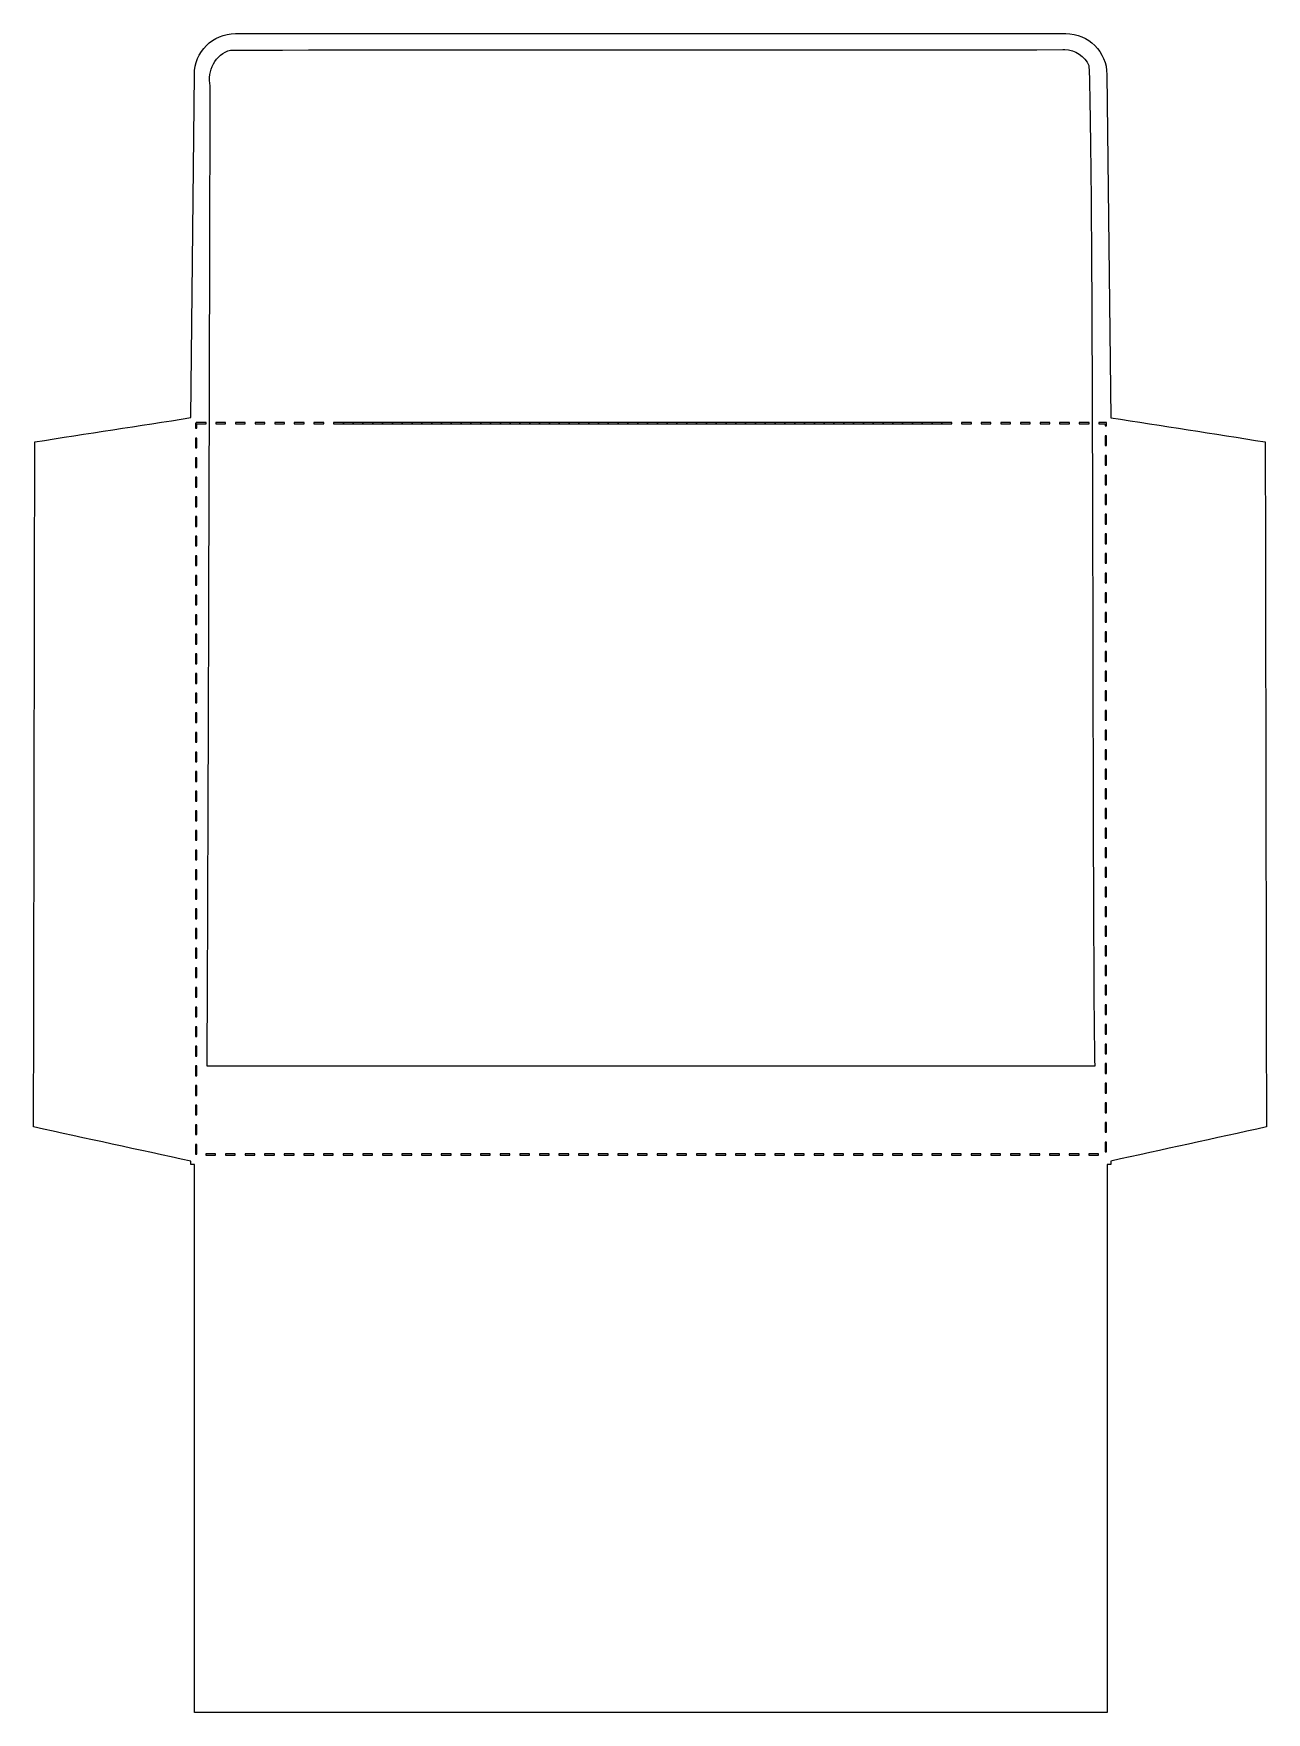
# Model space of a CAD drawing. Header units: centimetres. Extents: x -10 to 10, y -13.6 to 13.6.
import ezdxf

# ---------------------------------------------------------------- set-up
doc = ezdxf.new("R2010")
doc.units = ezdxf.units.CM
doc.header["$MEASUREMENT"] = 0
doc.layers.add('Layer 1', color=7, linetype='Continuous')

msp = doc.modelspace()

# ---------------------------------------------------------------- linework, layer by layer
at = {"layer": 'Layer 1', "color": 54, "lineweight": 25}
for points, knots in [([(-6.70801, 13.58387), (-7.076, 13.58387), (-7.37195, 13.28792), (-7.37195, 12.91993), (-7.37195, 12.91993), (-7.37195, 12.91993), (-7.42735, 7.36865), (-7.42735, 7.36865), (-7.42735, 7.36865), (-8.26927, 7.23777), (-9.11137, 7.10761), (-9.95329, 6.97674), (-9.95329, 6.97674), (-9.95983, 3.28109), (-9.96659, -0.41448), (-9.97313, -4.11013), (-9.97313, -4.11013), (-9.12463, -4.29435), (-8.27585, -4.47905), (-7.42734, -4.66327), (-7.42734, -4.66327), (-7.42734, -4.66327), (-7.42734, -4.71867), (-7.42734, -4.71867), (-7.42734, -4.71867), (-7.42734, -4.71867), (-7.36781, -4.71867), (-7.36781, -4.71867), (-7.36781, -4.71867), (-7.36781, -4.71867), (-7.36781, -13.58387), (-7.36781, -13.58387), (-7.36781, -13.58387), (-7.36781, -13.58387), (7.39594, -13.58387), (7.39594, -13.58387), (7.39594, -13.58387), (7.39594, -13.58387), (7.39594, -4.71867), (7.39594, -4.71867), (7.39594, -4.71867), (7.39594, -4.71867), (7.45547, -4.71867), (7.45547, -4.71867), (7.45547, -4.71867), (7.45547, -4.71867), (7.45547, -4.66245), (7.45547, -4.66245), (7.45547, -4.66245), (8.29478, -4.47851), (9.13384, -4.29407), (9.97315, -4.11013), (9.97315, -4.11013), (9.96666, -0.41449), (9.9606, 3.28108), (9.95412, 6.97673), (9.95412, 6.97673), (9.12135, 7.10741), (8.28824, 7.23714), (7.45546, 7.36782), (7.45546, 7.36782), (7.45546, 7.36782), (7.3918, 12.91993), (7.3918, 12.91993), (7.3918, 12.91993), (7.3918, 13.28792), (7.09503, 13.58387), (6.72703, 13.58387), (6.72703, 13.58387), (6.72703, 13.58387), (-6.70802, 13.58387), (-6.70802, 13.58387), (-6.70802, 13.58387), (-6.70802, 13.58387), (-6.70801, 13.58387), (-6.70801, 13.58387)], [0, 0, 0, 0, 0.05, 0.05, 0.05, 0.05, 0.1, 0.1, 0.1, 0.1, 0.15, 0.15, 0.15, 0.15, 0.2, 0.2, 0.2, 0.2, 0.25, 0.25, 0.25, 0.25, 0.3, 0.3, 0.3, 0.3, 0.35, 0.35, 0.35, 0.35, 0.4, 0.4, 0.4, 0.4, 0.45, 0.45, 0.45, 0.45, 0.5, 0.5, 0.5, 0.5, 0.55, 0.55, 0.55, 0.55, 0.6, 0.6, 0.6, 0.6, 0.65, 0.65, 0.65, 0.65, 0.7, 0.7, 0.7, 0.7, 0.75, 0.75, 0.75, 0.75, 0.8, 0.8, 0.8, 0.8, 0.85, 0.85, 0.85, 0.85, 0.9, 0.9, 0.9, 0.9, 1, 1, 1, 1]), ([(-7.34219, 7.29092), (-7.34219, 7.29092), (-7.18344, 7.29092), (-7.18344, 7.29092), (-7.18344, 7.29092), (-7.18344, 7.29092), (-7.18344, 7.27108), (-7.18344, 7.27108), (-7.18344, 7.27108), (-7.18344, 7.27108), (-7.33227, 7.27108), (-7.33227, 7.27108), (-7.33227, 7.27108), (-7.33227, 7.27108), (-7.33227, 7.19667), (-7.33227, 7.19667), (-7.33227, 7.19667), (-7.33227, 7.19667), (-7.35211, 7.19667), (-7.35211, 7.19667), (-7.35211, 7.19667), (-7.35211, 7.19667), (-7.35211, 7.28101), (-7.35211, 7.28101), (-7.35211, 7.28101), (-7.35211, 7.28101), (-7.34219, 7.28101), (-7.34219, 7.28101), (-7.34219, 7.28101), (-7.34219, 7.28101), (-7.34219, 7.29093), (-7.34219, 7.29093), (-7.34219, 7.29093), (-7.34219, 7.29093), (-7.34219, 7.29092), (-7.34219, 7.29092)], [0, 0, 0, 0, 0.1, 0.1, 0.1, 0.1, 0.2, 0.2, 0.2, 0.2, 0.3, 0.3, 0.3, 0.3, 0.4, 0.4, 0.4, 0.4, 0.5, 0.5, 0.5, 0.5, 0.6, 0.6, 0.6, 0.6, 0.7, 0.7, 0.7, 0.7, 0.8, 0.8, 0.8, 0.8, 1, 1, 1, 1]), ([(-7.02469, 7.29092), (-7.02469, 7.29092), (-6.86594, 7.29092), (-6.86594, 7.29092), (-6.86594, 7.29092), (-6.86594, 7.29092), (-6.86594, 7.27108), (-6.86594, 7.27108), (-6.86594, 7.27108), (-6.86594, 7.27108), (-7.02469, 7.27108), (-7.02469, 7.27108), (-7.02469, 7.27108), (-7.02469, 7.27108), (-7.02469, 7.29092), (-7.02469, 7.29092)], [0, 0, 0, 0, 0.2, 0.2, 0.2, 0.2, 0.4, 0.4, 0.4, 0.4, 0.6, 0.6, 0.6, 0.6, 1, 1, 1, 1]), ([(-6.70719, 7.29092), (-6.70719, 7.29092), (-6.54844, 7.29092), (-6.54844, 7.29092), (-6.54844, 7.29092), (-6.54844, 7.29092), (-6.54844, 7.27108), (-6.54844, 7.27108), (-6.54844, 7.27108), (-6.54844, 7.27108), (-6.70719, 7.27108), (-6.70719, 7.27108), (-6.70719, 7.27108), (-6.70719, 7.27108), (-6.70719, 7.29092), (-6.70719, 7.29092)], [0, 0, 0, 0, 0.2, 0.2, 0.2, 0.2, 0.4, 0.4, 0.4, 0.4, 0.6, 0.6, 0.6, 0.6, 1, 1, 1, 1]), ([(-6.38969, 7.29092), (-6.38969, 7.29092), (-6.23094, 7.29092), (-6.23094, 7.29092), (-6.23094, 7.29092), (-6.23094, 7.29092), (-6.23094, 7.27108), (-6.23094, 7.27108), (-6.23094, 7.27108), (-6.23094, 7.27108), (-6.38969, 7.27108), (-6.38969, 7.27108), (-6.38969, 7.27108), (-6.38969, 7.27108), (-6.38969, 7.29092), (-6.38969, 7.29092)], [0, 0, 0, 0, 0.2, 0.2, 0.2, 0.2, 0.4, 0.4, 0.4, 0.4, 0.6, 0.6, 0.6, 0.6, 1, 1, 1, 1]), ([(-6.07219, 7.29092), (-6.07219, 7.29092), (-5.91344, 7.29092), (-5.91344, 7.29092), (-5.91344, 7.29092), (-5.91344, 7.29092), (-5.91344, 7.27108), (-5.91344, 7.27108), (-5.91344, 7.27108), (-5.91344, 7.27108), (-6.07219, 7.27108), (-6.07219, 7.27108), (-6.07219, 7.27108), (-6.07219, 7.27108), (-6.07219, 7.29092), (-6.07219, 7.29092)], [0, 0, 0, 0, 0.2, 0.2, 0.2, 0.2, 0.4, 0.4, 0.4, 0.4, 0.6, 0.6, 0.6, 0.6, 1, 1, 1, 1]), ([(-5.75469, 7.29092), (-5.75469, 7.29092), (-5.59594, 7.29092), (-5.59594, 7.29092), (-5.59594, 7.29092), (-5.59594, 7.29092), (-5.59594, 7.27108), (-5.59594, 7.27108), (-5.59594, 7.27108), (-5.59594, 7.27108), (-5.75469, 7.27108), (-5.75469, 7.27108), (-5.75469, 7.27108), (-5.75469, 7.27108), (-5.75469, 7.29092), (-5.75469, 7.29092)], [0, 0, 0, 0, 0.2, 0.2, 0.2, 0.2, 0.4, 0.4, 0.4, 0.4, 0.6, 0.6, 0.6, 0.6, 1, 1, 1, 1]), ([(-5.43719, 7.29092), (-5.43719, 7.29092), (-5.27844, 7.29092), (-5.27844, 7.29092), (-5.27844, 7.29092), (-5.27844, 7.29092), (-5.27844, 7.27108), (-5.27844, 7.27108), (-5.27844, 7.27108), (-5.27844, 7.27108), (-5.43719, 7.27108), (-5.43719, 7.27108), (-5.43719, 7.27108), (-5.43719, 7.27108), (-5.43719, 7.29092), (-5.43719, 7.29092)], [0, 0, 0, 0, 0.2, 0.2, 0.2, 0.2, 0.4, 0.4, 0.4, 0.4, 0.6, 0.6, 0.6, 0.6, 1, 1, 1, 1]), ([(-5.11969, 7.29092), (-5.11969, 7.29092), (-4.96094, 7.29092), (-4.96094, 7.29092), (-4.96094, 7.29092), (-4.96094, 7.29092), (-4.96094, 7.27108), (-4.96094, 7.27108), (-4.96094, 7.27108), (-4.96094, 7.27108), (-5.11969, 7.27108), (-5.11969, 7.27108), (-5.11969, 7.27108), (-5.11969, 7.27108), (-5.11969, 7.29092), (-5.11969, 7.29092)], [0, 0, 0, 0, 0.2, 0.2, 0.2, 0.2, 0.4, 0.4, 0.4, 0.4, 0.6, 0.6, 0.6, 0.6, 1, 1, 1, 1]), ([(-4.80219, 7.29092), (-4.80219, 7.29092), (-4.64344, 7.29092), (-4.64344, 7.29092), (-4.64344, 7.29092), (-4.64344, 7.29092), (-4.64344, 7.27108), (-4.64344, 7.27108), (-4.64344, 7.27108), (-4.64344, 7.27108), (-4.80219, 7.27108), (-4.80219, 7.27108), (-4.80219, 7.27108), (-4.80219, 7.27108), (-4.80219, 7.29092), (-4.80219, 7.29092)], [0, 0, 0, 0, 0.2, 0.2, 0.2, 0.2, 0.4, 0.4, 0.4, 0.4, 0.6, 0.6, 0.6, 0.6, 1, 1, 1, 1]), ([(-4.48469, 7.29092), (-4.48469, 7.29092), (-4.32594, 7.29092), (-4.32594, 7.29092), (-4.32594, 7.29092), (-4.32594, 7.29092), (-4.32594, 7.27108), (-4.32594, 7.27108), (-4.32594, 7.27108), (-4.32594, 7.27108), (-4.48469, 7.27108), (-4.48469, 7.27108), (-4.48469, 7.27108), (-4.48469, 7.27108), (-4.48469, 7.29092), (-4.48469, 7.29092)], [0, 0, 0, 0, 0.2, 0.2, 0.2, 0.2, 0.4, 0.4, 0.4, 0.4, 0.6, 0.6, 0.6, 0.6, 1, 1, 1, 1]), ([(-4.16719, 7.29092), (-4.16719, 7.29092), (-4.00844, 7.29092), (-4.00844, 7.29092), (-4.00844, 7.29092), (-4.00844, 7.29092), (-4.00844, 7.27108), (-4.00844, 7.27108), (-4.00844, 7.27108), (-4.00844, 7.27108), (-4.16719, 7.27108), (-4.16719, 7.27108), (-4.16719, 7.27108), (-4.16719, 7.27108), (-4.16719, 7.29092), (-4.16719, 7.29092)], [0, 0, 0, 0, 0.2, 0.2, 0.2, 0.2, 0.4, 0.4, 0.4, 0.4, 0.6, 0.6, 0.6, 0.6, 1, 1, 1, 1]), ([(-3.84969, 7.29092), (-3.84969, 7.29092), (-3.69094, 7.29092), (-3.69094, 7.29092), (-3.69094, 7.29092), (-3.69094, 7.29092), (-3.69094, 7.27108), (-3.69094, 7.27108), (-3.69094, 7.27108), (-3.69094, 7.27108), (-3.84969, 7.27108), (-3.84969, 7.27108), (-3.84969, 7.27108), (-3.84969, 7.27108), (-3.84969, 7.29092), (-3.84969, 7.29092)], [0, 0, 0, 0, 0.2, 0.2, 0.2, 0.2, 0.4, 0.4, 0.4, 0.4, 0.6, 0.6, 0.6, 0.6, 1, 1, 1, 1]), ([(-3.53219, 7.29092), (-3.53219, 7.29092), (-3.37344, 7.29092), (-3.37344, 7.29092), (-3.37344, 7.29092), (-3.37344, 7.29092), (-3.37344, 7.27108), (-3.37344, 7.27108), (-3.37344, 7.27108), (-3.37344, 7.27108), (-3.53219, 7.27108), (-3.53219, 7.27108), (-3.53219, 7.27108), (-3.53219, 7.27108), (-3.53219, 7.29092), (-3.53219, 7.29092)], [0, 0, 0, 0, 0.2, 0.2, 0.2, 0.2, 0.4, 0.4, 0.4, 0.4, 0.6, 0.6, 0.6, 0.6, 1, 1, 1, 1]), ([(-3.21469, 7.29092), (-3.21469, 7.29092), (-3.05594, 7.29092), (-3.05594, 7.29092), (-3.05594, 7.29092), (-3.05594, 7.29092), (-3.05594, 7.27108), (-3.05594, 7.27108), (-3.05594, 7.27108), (-3.05594, 7.27108), (-3.21469, 7.27108), (-3.21469, 7.27108), (-3.21469, 7.27108), (-3.21469, 7.27108), (-3.21469, 7.29092), (-3.21469, 7.29092)], [0, 0, 0, 0, 0.2, 0.2, 0.2, 0.2, 0.4, 0.4, 0.4, 0.4, 0.6, 0.6, 0.6, 0.6, 1, 1, 1, 1]), ([(-2.89719, 7.29092), (-2.89719, 7.29092), (-2.73844, 7.29092), (-2.73844, 7.29092), (-2.73844, 7.29092), (-2.73844, 7.29092), (-2.73844, 7.27108), (-2.73844, 7.27108), (-2.73844, 7.27108), (-2.73844, 7.27108), (-2.89719, 7.27108), (-2.89719, 7.27108), (-2.89719, 7.27108), (-2.89719, 7.27108), (-2.89719, 7.29092), (-2.89719, 7.29092)], [0, 0, 0, 0, 0.2, 0.2, 0.2, 0.2, 0.4, 0.4, 0.4, 0.4, 0.6, 0.6, 0.6, 0.6, 1, 1, 1, 1]), ([(-2.57969, 7.29092), (-2.57969, 7.29092), (-2.42094, 7.29092), (-2.42094, 7.29092), (-2.42094, 7.29092), (-2.42094, 7.29092), (-2.42094, 7.27108), (-2.42094, 7.27108), (-2.42094, 7.27108), (-2.42094, 7.27108), (-2.57969, 7.27108), (-2.57969, 7.27108), (-2.57969, 7.27108), (-2.57969, 7.27108), (-2.57969, 7.29092), (-2.57969, 7.29092)], [0, 0, 0, 0, 0.2, 0.2, 0.2, 0.2, 0.4, 0.4, 0.4, 0.4, 0.6, 0.6, 0.6, 0.6, 1, 1, 1, 1]), ([(-2.26219, 7.29092), (-2.26219, 7.29092), (-2.10344, 7.29092), (-2.10344, 7.29092), (-2.10344, 7.29092), (-2.10344, 7.29092), (-2.10344, 7.27108), (-2.10344, 7.27108), (-2.10344, 7.27108), (-2.10344, 7.27108), (-2.26219, 7.27108), (-2.26219, 7.27108), (-2.26219, 7.27108), (-2.26219, 7.27108), (-2.26219, 7.29092), (-2.26219, 7.29092)], [0, 0, 0, 0, 0.2, 0.2, 0.2, 0.2, 0.4, 0.4, 0.4, 0.4, 0.6, 0.6, 0.6, 0.6, 1, 1, 1, 1]), ([(-1.94469, 7.29092), (-1.94469, 7.29092), (-1.78594, 7.29092), (-1.78594, 7.29092), (-1.78594, 7.29092), (-1.78594, 7.29092), (-1.78594, 7.27108), (-1.78594, 7.27108), (-1.78594, 7.27108), (-1.78594, 7.27108), (-1.94469, 7.27108), (-1.94469, 7.27108), (-1.94469, 7.27108), (-1.94469, 7.27108), (-1.94469, 7.29092), (-1.94469, 7.29092)], [0, 0, 0, 0, 0.2, 0.2, 0.2, 0.2, 0.4, 0.4, 0.4, 0.4, 0.6, 0.6, 0.6, 0.6, 1, 1, 1, 1]), ([(-1.62719, 7.29092), (-1.62719, 7.29092), (-1.46844, 7.29092), (-1.46844, 7.29092), (-1.46844, 7.29092), (-1.46844, 7.29092), (-1.46844, 7.27108), (-1.46844, 7.27108), (-1.46844, 7.27108), (-1.46844, 7.27108), (-1.62719, 7.27108), (-1.62719, 7.27108), (-1.62719, 7.27108), (-1.62719, 7.27108), (-1.62719, 7.29092), (-1.62719, 7.29092)], [0, 0, 0, 0, 0.2, 0.2, 0.2, 0.2, 0.4, 0.4, 0.4, 0.4, 0.6, 0.6, 0.6, 0.6, 1, 1, 1, 1]), ([(-1.30969, 7.29092), (-1.30969, 7.29092), (-1.15094, 7.29092), (-1.15094, 7.29092), (-1.15094, 7.29092), (-1.15094, 7.29092), (-1.15094, 7.27108), (-1.15094, 7.27108), (-1.15094, 7.27108), (-1.15094, 7.27108), (-1.30969, 7.27108), (-1.30969, 7.27108), (-1.30969, 7.27108), (-1.30969, 7.27108), (-1.30969, 7.29092), (-1.30969, 7.29092)], [0, 0, 0, 0, 0.2, 0.2, 0.2, 0.2, 0.4, 0.4, 0.4, 0.4, 0.6, 0.6, 0.6, 0.6, 1, 1, 1, 1]), ([(-0.99219, 7.29092), (-0.99219, 7.29092), (-0.83344, 7.29092), (-0.83344, 7.29092), (-0.83344, 7.29092), (-0.83344, 7.29092), (-0.83344, 7.27108), (-0.83344, 7.27108), (-0.83344, 7.27108), (-0.83344, 7.27108), (-0.99219, 7.27108), (-0.99219, 7.27108), (-0.99219, 7.27108), (-0.99219, 7.27108), (-0.99219, 7.29092), (-0.99219, 7.29092)], [0, 0, 0, 0, 0.2, 0.2, 0.2, 0.2, 0.4, 0.4, 0.4, 0.4, 0.6, 0.6, 0.6, 0.6, 1, 1, 1, 1]), ([(-0.67469, 7.29092), (-0.67469, 7.29092), (-0.51594, 7.29092), (-0.51594, 7.29092), (-0.51594, 7.29092), (-0.51594, 7.29092), (-0.51594, 7.27108), (-0.51594, 7.27108), (-0.51594, 7.27108), (-0.51594, 7.27108), (-0.67469, 7.27108), (-0.67469, 7.27108), (-0.67469, 7.27108), (-0.67469, 7.27108), (-0.67469, 7.29092), (-0.67469, 7.29092)], [0, 0, 0, 0, 0.2, 0.2, 0.2, 0.2, 0.4, 0.4, 0.4, 0.4, 0.6, 0.6, 0.6, 0.6, 1, 1, 1, 1]), ([(-0.35719, 7.29092), (-0.35719, 7.29092), (-0.19844, 7.29092), (-0.19844, 7.29092), (-0.19844, 7.29092), (-0.19844, 7.29092), (-0.19844, 7.27108), (-0.19844, 7.27108), (-0.19844, 7.27108), (-0.19844, 7.27108), (-0.35719, 7.27108), (-0.35719, 7.27108), (-0.35719, 7.27108), (-0.35719, 7.27108), (-0.35719, 7.29092), (-0.35719, 7.29092)], [0, 0, 0, 0, 0.2, 0.2, 0.2, 0.2, 0.4, 0.4, 0.4, 0.4, 0.6, 0.6, 0.6, 0.6, 1, 1, 1, 1]), ([(-0.03969, 7.29092), (-0.03969, 7.29092), (0.11906, 7.29092), (0.11906, 7.29092), (0.11906, 7.29092), (0.11906, 7.29092), (0.11906, 7.27108), (0.11906, 7.27108), (0.11906, 7.27108), (0.11906, 7.27108), (-0.03969, 7.27108), (-0.03969, 7.27108), (-0.03969, 7.27108), (-0.03969, 7.27108), (-0.03969, 7.29092), (-0.03969, 7.29092)], [0, 0, 0, 0, 0.2, 0.2, 0.2, 0.2, 0.4, 0.4, 0.4, 0.4, 0.6, 0.6, 0.6, 0.6, 1, 1, 1, 1]), ([(0.27781, 7.29092), (0.27781, 7.29092), (0.43656, 7.29092), (0.43656, 7.29092), (0.43656, 7.29092), (0.43656, 7.29092), (0.43656, 7.27108), (0.43656, 7.27108), (0.43656, 7.27108), (0.43656, 7.27108), (0.27781, 7.27108), (0.27781, 7.27108), (0.27781, 7.27108), (0.27781, 7.27108), (0.27781, 7.29092), (0.27781, 7.29092)], [0, 0, 0, 0, 0.2, 0.2, 0.2, 0.2, 0.4, 0.4, 0.4, 0.4, 0.6, 0.6, 0.6, 0.6, 1, 1, 1, 1]), ([(0.59531, 7.29092), (0.59531, 7.29092), (0.75406, 7.29092), (0.75406, 7.29092), (0.75406, 7.29092), (0.75406, 7.29092), (0.75406, 7.27108), (0.75406, 7.27108), (0.75406, 7.27108), (0.75406, 7.27108), (0.59531, 7.27108), (0.59531, 7.27108), (0.59531, 7.27108), (0.59531, 7.27108), (0.59531, 7.29092), (0.59531, 7.29092)], [0, 0, 0, 0, 0.2, 0.2, 0.2, 0.2, 0.4, 0.4, 0.4, 0.4, 0.6, 0.6, 0.6, 0.6, 1, 1, 1, 1]), ([(0.91281, 7.29092), (0.91281, 7.29092), (1.07156, 7.29092), (1.07156, 7.29092), (1.07156, 7.29092), (1.07156, 7.29092), (1.07156, 7.27108), (1.07156, 7.27108), (1.07156, 7.27108), (1.07156, 7.27108), (0.91281, 7.27108), (0.91281, 7.27108), (0.91281, 7.27108), (0.91281, 7.27108), (0.91281, 7.29092), (0.91281, 7.29092)], [0, 0, 0, 0, 0.2, 0.2, 0.2, 0.2, 0.4, 0.4, 0.4, 0.4, 0.6, 0.6, 0.6, 0.6, 1, 1, 1, 1]), ([(1.23031, 7.29092), (1.23031, 7.29092), (1.38906, 7.29092), (1.38906, 7.29092), (1.38906, 7.29092), (1.38906, 7.29092), (1.38906, 7.27108), (1.38906, 7.27108), (1.38906, 7.27108), (1.38906, 7.27108), (1.23031, 7.27108), (1.23031, 7.27108), (1.23031, 7.27108), (1.23031, 7.27108), (1.23031, 7.29092), (1.23031, 7.29092)], [0, 0, 0, 0, 0.2, 0.2, 0.2, 0.2, 0.4, 0.4, 0.4, 0.4, 0.6, 0.6, 0.6, 0.6, 1, 1, 1, 1]), ([(1.54781, 7.29092), (1.54781, 7.29092), (1.70656, 7.29092), (1.70656, 7.29092), (1.70656, 7.29092), (1.70656, 7.29092), (1.70656, 7.27108), (1.70656, 7.27108), (1.70656, 7.27108), (1.70656, 7.27108), (1.54781, 7.27108), (1.54781, 7.27108), (1.54781, 7.27108), (1.54781, 7.27108), (1.54781, 7.29092), (1.54781, 7.29092)], [0, 0, 0, 0, 0.2, 0.2, 0.2, 0.2, 0.4, 0.4, 0.4, 0.4, 0.6, 0.6, 0.6, 0.6, 1, 1, 1, 1]), ([(1.86531, 7.29092), (1.86531, 7.29092), (2.02406, 7.29092), (2.02406, 7.29092), (2.02406, 7.29092), (2.02406, 7.29092), (2.02406, 7.27108), (2.02406, 7.27108), (2.02406, 7.27108), (2.02406, 7.27108), (1.86531, 7.27108), (1.86531, 7.27108), (1.86531, 7.27108), (1.86531, 7.27108), (1.86531, 7.29092), (1.86531, 7.29092)], [0, 0, 0, 0, 0.2, 0.2, 0.2, 0.2, 0.4, 0.4, 0.4, 0.4, 0.6, 0.6, 0.6, 0.6, 1, 1, 1, 1]), ([(2.18281, 7.29092), (2.18281, 7.29092), (2.34156, 7.29092), (2.34156, 7.29092), (2.34156, 7.29092), (2.34156, 7.29092), (2.34156, 7.27108), (2.34156, 7.27108), (2.34156, 7.27108), (2.34156, 7.27108), (2.18281, 7.27108), (2.18281, 7.27108), (2.18281, 7.27108), (2.18281, 7.27108), (2.18281, 7.29092), (2.18281, 7.29092)], [0, 0, 0, 0, 0.2, 0.2, 0.2, 0.2, 0.4, 0.4, 0.4, 0.4, 0.6, 0.6, 0.6, 0.6, 1, 1, 1, 1]), ([(2.50031, 7.29092), (2.50031, 7.29092), (2.65906, 7.29092), (2.65906, 7.29092), (2.65906, 7.29092), (2.65906, 7.29092), (2.65906, 7.27108), (2.65906, 7.27108), (2.65906, 7.27108), (2.65906, 7.27108), (2.50031, 7.27108), (2.50031, 7.27108), (2.50031, 7.27108), (2.50031, 7.27108), (2.50031, 7.29092), (2.50031, 7.29092)], [0, 0, 0, 0, 0.2, 0.2, 0.2, 0.2, 0.4, 0.4, 0.4, 0.4, 0.6, 0.6, 0.6, 0.6, 1, 1, 1, 1]), ([(2.81781, 7.29092), (2.81781, 7.29092), (2.97656, 7.29092), (2.97656, 7.29092), (2.97656, 7.29092), (2.97656, 7.29092), (2.97656, 7.27108), (2.97656, 7.27108), (2.97656, 7.27108), (2.97656, 7.27108), (2.81781, 7.27108), (2.81781, 7.27108), (2.81781, 7.27108), (2.81781, 7.27108), (2.81781, 7.29092), (2.81781, 7.29092)], [0, 0, 0, 0, 0.2, 0.2, 0.2, 0.2, 0.4, 0.4, 0.4, 0.4, 0.6, 0.6, 0.6, 0.6, 1, 1, 1, 1]), ([(3.13531, 7.29092), (3.13531, 7.29092), (3.29406, 7.29092), (3.29406, 7.29092), (3.29406, 7.29092), (3.29406, 7.29092), (3.29406, 7.27108), (3.29406, 7.27108), (3.29406, 7.27108), (3.29406, 7.27108), (3.13531, 7.27108), (3.13531, 7.27108), (3.13531, 7.27108), (3.13531, 7.27108), (3.13531, 7.29092), (3.13531, 7.29092)], [0, 0, 0, 0, 0.2, 0.2, 0.2, 0.2, 0.4, 0.4, 0.4, 0.4, 0.6, 0.6, 0.6, 0.6, 1, 1, 1, 1]), ([(3.45281, 7.29092), (3.45281, 7.29092), (3.61156, 7.29092), (3.61156, 7.29092), (3.61156, 7.29092), (3.61156, 7.29092), (3.61156, 7.27108), (3.61156, 7.27108), (3.61156, 7.27108), (3.61156, 7.27108), (3.45281, 7.27108), (3.45281, 7.27108), (3.45281, 7.27108), (3.45281, 7.27108), (3.45281, 7.29092), (3.45281, 7.29092)], [0, 0, 0, 0, 0.2, 0.2, 0.2, 0.2, 0.4, 0.4, 0.4, 0.4, 0.6, 0.6, 0.6, 0.6, 1, 1, 1, 1]), ([(3.77031, 7.29092), (3.77031, 7.29092), (3.92906, 7.29092), (3.92906, 7.29092), (3.92906, 7.29092), (3.92906, 7.29092), (3.92906, 7.27108), (3.92906, 7.27108), (3.92906, 7.27108), (3.92906, 7.27108), (3.77031, 7.27108), (3.77031, 7.27108), (3.77031, 7.27108), (3.77031, 7.27108), (3.77031, 7.29092), (3.77031, 7.29092)], [0, 0, 0, 0, 0.2, 0.2, 0.2, 0.2, 0.4, 0.4, 0.4, 0.4, 0.6, 0.6, 0.6, 0.6, 1, 1, 1, 1]), ([(4.08781, 7.29092), (4.08781, 7.29092), (4.24656, 7.29092), (4.24656, 7.29092), (4.24656, 7.29092), (4.24656, 7.29092), (4.24656, 7.27108), (4.24656, 7.27108), (4.24656, 7.27108), (4.24656, 7.27108), (4.08781, 7.27108), (4.08781, 7.27108), (4.08781, 7.27108), (4.08781, 7.27108), (4.08781, 7.29092), (4.08781, 7.29092)], [0, 0, 0, 0, 0.2, 0.2, 0.2, 0.2, 0.4, 0.4, 0.4, 0.4, 0.6, 0.6, 0.6, 0.6, 1, 1, 1, 1]), ([(4.40531, 7.29092), (4.40531, 7.29092), (4.56406, 7.29092), (4.56406, 7.29092), (4.56406, 7.29092), (4.56406, 7.29092), (4.56406, 7.27108), (4.56406, 7.27108), (4.56406, 7.27108), (4.56406, 7.27108), (4.40531, 7.27108), (4.40531, 7.27108), (4.40531, 7.27108), (4.40531, 7.27108), (4.40531, 7.29092), (4.40531, 7.29092)], [0, 0, 0, 0, 0.2, 0.2, 0.2, 0.2, 0.4, 0.4, 0.4, 0.4, 0.6, 0.6, 0.6, 0.6, 1, 1, 1, 1]), ([(4.72281, 7.29092), (4.72281, 7.29092), (4.88156, 7.29092), (4.88156, 7.29092), (4.88156, 7.29092), (4.88156, 7.29092), (4.88156, 7.27108), (4.88156, 7.27108), (4.88156, 7.27108), (4.88156, 7.27108), (4.72281, 7.27108), (4.72281, 7.27108), (4.72281, 7.27108), (4.72281, 7.27108), (4.72281, 7.29092), (4.72281, 7.29092)], [0, 0, 0, 0, 0.2, 0.2, 0.2, 0.2, 0.4, 0.4, 0.4, 0.4, 0.6, 0.6, 0.6, 0.6, 1, 1, 1, 1]), ([(5.04031, 7.29092), (5.04031, 7.29092), (5.19906, 7.29092), (5.19906, 7.29092), (5.19906, 7.29092), (5.19906, 7.29092), (5.19906, 7.27108), (5.19906, 7.27108), (5.19906, 7.27108), (5.19906, 7.27108), (5.04031, 7.27108), (5.04031, 7.27108), (5.04031, 7.27108), (5.04031, 7.27108), (5.04031, 7.29092), (5.04031, 7.29092)], [0, 0, 0, 0, 0.2, 0.2, 0.2, 0.2, 0.4, 0.4, 0.4, 0.4, 0.6, 0.6, 0.6, 0.6, 1, 1, 1, 1]), ([(5.35781, 7.29092), (5.35781, 7.29092), (5.51656, 7.29092), (5.51656, 7.29092), (5.51656, 7.29092), (5.51656, 7.29092), (5.51656, 7.27108), (5.51656, 7.27108), (5.51656, 7.27108), (5.51656, 7.27108), (5.35781, 7.27108), (5.35781, 7.27108), (5.35781, 7.27108), (5.35781, 7.27108), (5.35781, 7.29092), (5.35781, 7.29092)], [0, 0, 0, 0, 0.2, 0.2, 0.2, 0.2, 0.4, 0.4, 0.4, 0.4, 0.6, 0.6, 0.6, 0.6, 1, 1, 1, 1]), ([(5.67531, 7.29092), (5.67531, 7.29092), (5.83406, 7.29092), (5.83406, 7.29092), (5.83406, 7.29092), (5.83406, 7.29092), (5.83406, 7.27108), (5.83406, 7.27108), (5.83406, 7.27108), (5.83406, 7.27108), (5.67531, 7.27108), (5.67531, 7.27108), (5.67531, 7.27108), (5.67531, 7.27108), (5.67531, 7.29092), (5.67531, 7.29092)], [0, 0, 0, 0, 0.2, 0.2, 0.2, 0.2, 0.4, 0.4, 0.4, 0.4, 0.6, 0.6, 0.6, 0.6, 1, 1, 1, 1]), ([(5.99281, 7.29092), (5.99281, 7.29092), (6.15156, 7.29092), (6.15156, 7.29092), (6.15156, 7.29092), (6.15156, 7.29092), (6.15156, 7.27108), (6.15156, 7.27108), (6.15156, 7.27108), (6.15156, 7.27108), (5.99281, 7.27108), (5.99281, 7.27108), (5.99281, 7.27108), (5.99281, 7.27108), (5.99281, 7.29092), (5.99281, 7.29092)], [0, 0, 0, 0, 0.2, 0.2, 0.2, 0.2, 0.4, 0.4, 0.4, 0.4, 0.6, 0.6, 0.6, 0.6, 1, 1, 1, 1]), ([(6.31031, 7.29092), (6.31031, 7.29092), (6.46906, 7.29092), (6.46906, 7.29092), (6.46906, 7.29092), (6.46906, 7.29092), (6.46906, 7.27108), (6.46906, 7.27108), (6.46906, 7.27108), (6.46906, 7.27108), (6.31031, 7.27108), (6.31031, 7.27108), (6.31031, 7.27108), (6.31031, 7.27108), (6.31031, 7.29092), (6.31031, 7.29092)], [0, 0, 0, 0, 0.2, 0.2, 0.2, 0.2, 0.4, 0.4, 0.4, 0.4, 0.6, 0.6, 0.6, 0.6, 1, 1, 1, 1]), ([(6.62781, 7.29092), (6.62781, 7.29092), (6.78656, 7.29092), (6.78656, 7.29092), (6.78656, 7.29092), (6.78656, 7.29092), (6.78656, 7.27108), (6.78656, 7.27108), (6.78656, 7.27108), (6.78656, 7.27108), (6.62781, 7.27108), (6.62781, 7.27108), (6.62781, 7.27108), (6.62781, 7.27108), (6.62781, 7.29092), (6.62781, 7.29092)], [0, 0, 0, 0, 0.2, 0.2, 0.2, 0.2, 0.4, 0.4, 0.4, 0.4, 0.6, 0.6, 0.6, 0.6, 1, 1, 1, 1]), ([(6.94531, 7.29092), (6.94531, 7.29092), (7.10406, 7.29092), (7.10406, 7.29092), (7.10406, 7.29092), (7.10406, 7.29092), (7.10406, 7.27108), (7.10406, 7.27108), (7.10406, 7.27108), (7.10406, 7.27108), (6.94531, 7.27108), (6.94531, 7.27108), (6.94531, 7.27108), (6.94531, 7.27108), (6.94531, 7.29092), (6.94531, 7.29092)], [0, 0, 0, 0, 0.2, 0.2, 0.2, 0.2, 0.4, 0.4, 0.4, 0.4, 0.6, 0.6, 0.6, 0.6, 1, 1, 1, 1]), ([(7.26281, 7.29092), (7.26281, 7.29092), (7.37526, 7.29092), (7.37526, 7.29092), (7.37526, 7.29092), (7.37526, 7.29092), (7.38518, 7.29092), (7.38518, 7.29092), (7.38518, 7.29092), (7.38518, 7.29092), (7.38518, 7.281), (7.38518, 7.281), (7.38518, 7.281), (7.38518, 7.281), (7.38518, 7.23387), (7.38518, 7.23387), (7.38518, 7.23387), (7.38518, 7.23387), (7.36534, 7.23387), (7.36534, 7.23387), (7.36534, 7.23387), (7.36534, 7.23387), (7.36534, 7.27108), (7.36534, 7.27108), (7.36534, 7.27108), (7.36534, 7.27108), (7.26281, 7.27108), (7.26281, 7.27108), (7.26281, 7.27108), (7.26281, 7.27108), (7.26281, 7.29092), (7.26281, 7.29092)], [0, 0, 0, 0, 0.11111111, 0.11111111, 0.11111111, 0.11111111, 0.22222222, 0.22222222, 0.22222222, 0.22222222, 0.33333333, 0.33333333, 0.33333333, 0.33333333, 0.44444444, 0.44444444, 0.44444444, 0.44444444, 0.55555556, 0.55555556, 0.55555556, 0.55555556, 0.66666667, 0.66666667, 0.66666667, 0.66666667, 0.77777778, 0.77777778, 0.77777778, 0.77777778, 1, 1, 1, 1]), ([(7.36534, 7.07512), (7.36534, 7.07512), (7.38518, 7.07512), (7.38518, 7.07512), (7.38518, 7.07512), (7.38518, 7.07512), (7.38518, 6.91637), (7.38518, 6.91637), (7.38518, 6.91637), (7.38518, 6.91637), (7.36534, 6.91637), (7.36534, 6.91637), (7.36534, 6.91637), (7.36534, 6.91637), (7.36534, 7.07512), (7.36534, 7.07512)], [0, 0, 0, 0, 0.2, 0.2, 0.2, 0.2, 0.4, 0.4, 0.4, 0.4, 0.6, 0.6, 0.6, 0.6, 1, 1, 1, 1]), ([(-7.35211, 7.03792), (-7.35211, 7.03792), (-7.33227, 7.03792), (-7.33227, 7.03792), (-7.33227, 7.03792), (-7.33227, 7.03792), (-7.33227, 6.87917), (-7.33227, 6.87917), (-7.33227, 6.87917), (-7.33227, 6.87917), (-7.35211, 6.87917), (-7.35211, 6.87917), (-7.35211, 6.87917), (-7.35211, 6.87917), (-7.35211, 7.03792), (-7.35211, 7.03792)], [0, 0, 0, 0, 0.2, 0.2, 0.2, 0.2, 0.4, 0.4, 0.4, 0.4, 0.6, 0.6, 0.6, 0.6, 1, 1, 1, 1]), ([(-7.35211, 6.72042), (-7.35211, 6.72042), (-7.33227, 6.72042), (-7.33227, 6.72042), (-7.33227, 6.72042), (-7.33227, 6.72042), (-7.33227, 6.56167), (-7.33227, 6.56167), (-7.33227, 6.56167), (-7.33227, 6.56167), (-7.35211, 6.56167), (-7.35211, 6.56167), (-7.35211, 6.56167), (-7.35211, 6.56167), (-7.35211, 6.72042), (-7.35211, 6.72042)], [0, 0, 0, 0, 0.2, 0.2, 0.2, 0.2, 0.4, 0.4, 0.4, 0.4, 0.6, 0.6, 0.6, 0.6, 1, 1, 1, 1]), ([(7.36534, 6.75762), (7.36534, 6.75762), (7.38518, 6.75762), (7.38518, 6.75762), (7.38518, 6.75762), (7.38518, 6.75762), (7.38518, 6.59887), (7.38518, 6.59887), (7.38518, 6.59887), (7.38518, 6.59887), (7.36534, 6.59887), (7.36534, 6.59887), (7.36534, 6.59887), (7.36534, 6.59887), (7.36534, 6.75762), (7.36534, 6.75762)], [0, 0, 0, 0, 0.2, 0.2, 0.2, 0.2, 0.4, 0.4, 0.4, 0.4, 0.6, 0.6, 0.6, 0.6, 1, 1, 1, 1]), ([(-7.35211, 6.40292), (-7.35211, 6.40292), (-7.33227, 6.40292), (-7.33227, 6.40292), (-7.33227, 6.40292), (-7.33227, 6.40292), (-7.33227, 6.24417), (-7.33227, 6.24417), (-7.33227, 6.24417), (-7.33227, 6.24417), (-7.35211, 6.24417), (-7.35211, 6.24417), (-7.35211, 6.24417), (-7.35211, 6.24417), (-7.35211, 6.40292), (-7.35211, 6.40292)], [0, 0, 0, 0, 0.2, 0.2, 0.2, 0.2, 0.4, 0.4, 0.4, 0.4, 0.6, 0.6, 0.6, 0.6, 1, 1, 1, 1]), ([(7.36534, 6.44012), (7.36534, 6.44012), (7.38518, 6.44012), (7.38518, 6.44012), (7.38518, 6.44012), (7.38518, 6.44012), (7.38518, 6.28137), (7.38518, 6.28137), (7.38518, 6.28137), (7.38518, 6.28137), (7.36534, 6.28137), (7.36534, 6.28137), (7.36534, 6.28137), (7.36534, 6.28137), (7.36534, 6.44012), (7.36534, 6.44012)], [0, 0, 0, 0, 0.2, 0.2, 0.2, 0.2, 0.4, 0.4, 0.4, 0.4, 0.6, 0.6, 0.6, 0.6, 1, 1, 1, 1]), ([(-7.35211, 6.08542), (-7.35211, 6.08542), (-7.33227, 6.08542), (-7.33227, 6.08542), (-7.33227, 6.08542), (-7.33227, 6.08542), (-7.33227, 5.92667), (-7.33227, 5.92667), (-7.33227, 5.92667), (-7.33227, 5.92667), (-7.35211, 5.92667), (-7.35211, 5.92667), (-7.35211, 5.92667), (-7.35211, 5.92667), (-7.35211, 6.08542), (-7.35211, 6.08542)], [0, 0, 0, 0, 0.2, 0.2, 0.2, 0.2, 0.4, 0.4, 0.4, 0.4, 0.6, 0.6, 0.6, 0.6, 1, 1, 1, 1]), ([(7.36534, 6.12262), (7.36534, 6.12262), (7.38518, 6.12262), (7.38518, 6.12262), (7.38518, 6.12262), (7.38518, 6.12262), (7.38518, 5.96387), (7.38518, 5.96387), (7.38518, 5.96387), (7.38518, 5.96387), (7.36534, 5.96387), (7.36534, 5.96387), (7.36534, 5.96387), (7.36534, 5.96387), (7.36534, 6.12262), (7.36534, 6.12262)], [0, 0, 0, 0, 0.2, 0.2, 0.2, 0.2, 0.4, 0.4, 0.4, 0.4, 0.6, 0.6, 0.6, 0.6, 1, 1, 1, 1]), ([(-7.35211, 5.76792), (-7.35211, 5.76792), (-7.33227, 5.76792), (-7.33227, 5.76792), (-7.33227, 5.76792), (-7.33227, 5.76792), (-7.33227, 5.60917), (-7.33227, 5.60917), (-7.33227, 5.60917), (-7.33227, 5.60917), (-7.35211, 5.60917), (-7.35211, 5.60917), (-7.35211, 5.60917), (-7.35211, 5.60917), (-7.35211, 5.76792), (-7.35211, 5.76792)], [0, 0, 0, 0, 0.2, 0.2, 0.2, 0.2, 0.4, 0.4, 0.4, 0.4, 0.6, 0.6, 0.6, 0.6, 1, 1, 1, 1]), ([(7.36534, 5.80512), (7.36534, 5.80512), (7.38518, 5.80512), (7.38518, 5.80512), (7.38518, 5.80512), (7.38518, 5.80512), (7.38518, 5.64637), (7.38518, 5.64637), (7.38518, 5.64637), (7.38518, 5.64637), (7.36534, 5.64637), (7.36534, 5.64637), (7.36534, 5.64637), (7.36534, 5.64637), (7.36534, 5.80512), (7.36534, 5.80512)], [0, 0, 0, 0, 0.2, 0.2, 0.2, 0.2, 0.4, 0.4, 0.4, 0.4, 0.6, 0.6, 0.6, 0.6, 1, 1, 1, 1]), ([(-7.35211, 5.45042), (-7.35211, 5.45042), (-7.33227, 5.45042), (-7.33227, 5.45042), (-7.33227, 5.45042), (-7.33227, 5.45042), (-7.33227, 5.29167), (-7.33227, 5.29167), (-7.33227, 5.29167), (-7.33227, 5.29167), (-7.35211, 5.29167), (-7.35211, 5.29167), (-7.35211, 5.29167), (-7.35211, 5.29167), (-7.35211, 5.45042), (-7.35211, 5.45042)], [0, 0, 0, 0, 0.2, 0.2, 0.2, 0.2, 0.4, 0.4, 0.4, 0.4, 0.6, 0.6, 0.6, 0.6, 1, 1, 1, 1]), ([(7.36534, 5.48762), (7.36534, 5.48762), (7.38518, 5.48762), (7.38518, 5.48762), (7.38518, 5.48762), (7.38518, 5.48762), (7.38518, 5.32887), (7.38518, 5.32887), (7.38518, 5.32887), (7.38518, 5.32887), (7.36534, 5.32887), (7.36534, 5.32887), (7.36534, 5.32887), (7.36534, 5.32887), (7.36534, 5.48762), (7.36534, 5.48762)], [0, 0, 0, 0, 0.2, 0.2, 0.2, 0.2, 0.4, 0.4, 0.4, 0.4, 0.6, 0.6, 0.6, 0.6, 1, 1, 1, 1]), ([(7.36534, 5.17012), (7.36534, 5.17012), (7.38518, 5.17012), (7.38518, 5.17012), (7.38518, 5.17012), (7.38518, 5.17012), (7.38518, 5.01137), (7.38518, 5.01137), (7.38518, 5.01137), (7.38518, 5.01137), (7.36534, 5.01137), (7.36534, 5.01137), (7.36534, 5.01137), (7.36534, 5.01137), (7.36534, 5.17012), (7.36534, 5.17012)], [0, 0, 0, 0, 0.2, 0.2, 0.2, 0.2, 0.4, 0.4, 0.4, 0.4, 0.6, 0.6, 0.6, 0.6, 1, 1, 1, 1]), ([(-7.35211, 5.13292), (-7.35211, 5.13292), (-7.33227, 5.13292), (-7.33227, 5.13292), (-7.33227, 5.13292), (-7.33227, 5.13292), (-7.33227, 4.97417), (-7.33227, 4.97417), (-7.33227, 4.97417), (-7.33227, 4.97417), (-7.35211, 4.97417), (-7.35211, 4.97417), (-7.35211, 4.97417), (-7.35211, 4.97417), (-7.35211, 5.13292), (-7.35211, 5.13292)], [0, 0, 0, 0, 0.2, 0.2, 0.2, 0.2, 0.4, 0.4, 0.4, 0.4, 0.6, 0.6, 0.6, 0.6, 1, 1, 1, 1]), ([(-7.35211, 4.81542), (-7.35211, 4.81542), (-7.33227, 4.81542), (-7.33227, 4.81542), (-7.33227, 4.81542), (-7.33227, 4.81542), (-7.33227, 4.65667), (-7.33227, 4.65667), (-7.33227, 4.65667), (-7.33227, 4.65667), (-7.35211, 4.65667), (-7.35211, 4.65667), (-7.35211, 4.65667), (-7.35211, 4.65667), (-7.35211, 4.81542), (-7.35211, 4.81542)], [0, 0, 0, 0, 0.2, 0.2, 0.2, 0.2, 0.4, 0.4, 0.4, 0.4, 0.6, 0.6, 0.6, 0.6, 1, 1, 1, 1]), ([(7.36534, 4.85262), (7.36534, 4.85262), (7.38518, 4.85262), (7.38518, 4.85262), (7.38518, 4.85262), (7.38518, 4.85262), (7.38518, 4.69387), (7.38518, 4.69387), (7.38518, 4.69387), (7.38518, 4.69387), (7.36534, 4.69387), (7.36534, 4.69387), (7.36534, 4.69387), (7.36534, 4.69387), (7.36534, 4.85262), (7.36534, 4.85262)], [0, 0, 0, 0, 0.2, 0.2, 0.2, 0.2, 0.4, 0.4, 0.4, 0.4, 0.6, 0.6, 0.6, 0.6, 1, 1, 1, 1]), ([(-7.35211, 4.49792), (-7.35211, 4.49792), (-7.33227, 4.49792), (-7.33227, 4.49792), (-7.33227, 4.49792), (-7.33227, 4.49792), (-7.33227, 4.33917), (-7.33227, 4.33917), (-7.33227, 4.33917), (-7.33227, 4.33917), (-7.35211, 4.33917), (-7.35211, 4.33917), (-7.35211, 4.33917), (-7.35211, 4.33917), (-7.35211, 4.49792), (-7.35211, 4.49792)], [0, 0, 0, 0, 0.2, 0.2, 0.2, 0.2, 0.4, 0.4, 0.4, 0.4, 0.6, 0.6, 0.6, 0.6, 1, 1, 1, 1]), ([(7.36534, 4.53512), (7.36534, 4.53512), (7.38518, 4.53512), (7.38518, 4.53512), (7.38518, 4.53512), (7.38518, 4.53512), (7.38518, 4.37637), (7.38518, 4.37637), (7.38518, 4.37637), (7.38518, 4.37637), (7.36534, 4.37637), (7.36534, 4.37637), (7.36534, 4.37637), (7.36534, 4.37637), (7.36534, 4.53512), (7.36534, 4.53512)], [0, 0, 0, 0, 0.2, 0.2, 0.2, 0.2, 0.4, 0.4, 0.4, 0.4, 0.6, 0.6, 0.6, 0.6, 1, 1, 1, 1]), ([(-7.35211, 4.18042), (-7.35211, 4.18042), (-7.33227, 4.18042), (-7.33227, 4.18042), (-7.33227, 4.18042), (-7.33227, 4.18042), (-7.33227, 4.02167), (-7.33227, 4.02167), (-7.33227, 4.02167), (-7.33227, 4.02167), (-7.35211, 4.02167), (-7.35211, 4.02167), (-7.35211, 4.02167), (-7.35211, 4.02167), (-7.35211, 4.18042), (-7.35211, 4.18042)], [0, 0, 0, 0, 0.2, 0.2, 0.2, 0.2, 0.4, 0.4, 0.4, 0.4, 0.6, 0.6, 0.6, 0.6, 1, 1, 1, 1]), ([(7.36534, 4.21762), (7.36534, 4.21762), (7.38518, 4.21762), (7.38518, 4.21762), (7.38518, 4.21762), (7.38518, 4.21762), (7.38518, 4.05887), (7.38518, 4.05887), (7.38518, 4.05887), (7.38518, 4.05887), (7.36534, 4.05887), (7.36534, 4.05887), (7.36534, 4.05887), (7.36534, 4.05887), (7.36534, 4.21762), (7.36534, 4.21762)], [0, 0, 0, 0, 0.2, 0.2, 0.2, 0.2, 0.4, 0.4, 0.4, 0.4, 0.6, 0.6, 0.6, 0.6, 1, 1, 1, 1]), ([(-7.35211, 3.86292), (-7.35211, 3.86292), (-7.33227, 3.86292), (-7.33227, 3.86292), (-7.33227, 3.86292), (-7.33227, 3.86292), (-7.33227, 3.70417), (-7.33227, 3.70417), (-7.33227, 3.70417), (-7.33227, 3.70417), (-7.35211, 3.70417), (-7.35211, 3.70417), (-7.35211, 3.70417), (-7.35211, 3.70417), (-7.35211, 3.86292), (-7.35211, 3.86292)], [0, 0, 0, 0, 0.2, 0.2, 0.2, 0.2, 0.4, 0.4, 0.4, 0.4, 0.6, 0.6, 0.6, 0.6, 1, 1, 1, 1]), ([(7.36534, 3.90012), (7.36534, 3.90012), (7.38518, 3.90012), (7.38518, 3.90012), (7.38518, 3.90012), (7.38518, 3.90012), (7.38518, 3.74137), (7.38518, 3.74137), (7.38518, 3.74137), (7.38518, 3.74137), (7.36534, 3.74137), (7.36534, 3.74137), (7.36534, 3.74137), (7.36534, 3.74137), (7.36534, 3.90012), (7.36534, 3.90012)], [0, 0, 0, 0, 0.2, 0.2, 0.2, 0.2, 0.4, 0.4, 0.4, 0.4, 0.6, 0.6, 0.6, 0.6, 1, 1, 1, 1]), ([(-7.35211, 3.54542), (-7.35211, 3.54542), (-7.33227, 3.54542), (-7.33227, 3.54542), (-7.33227, 3.54542), (-7.33227, 3.54542), (-7.33227, 3.38667), (-7.33227, 3.38667), (-7.33227, 3.38667), (-7.33227, 3.38667), (-7.35211, 3.38667), (-7.35211, 3.38667), (-7.35211, 3.38667), (-7.35211, 3.38667), (-7.35211, 3.54542), (-7.35211, 3.54542)], [0, 0, 0, 0, 0.2, 0.2, 0.2, 0.2, 0.4, 0.4, 0.4, 0.4, 0.6, 0.6, 0.6, 0.6, 1, 1, 1, 1]), ([(7.36534, 3.58262), (7.36534, 3.58262), (7.38518, 3.58262), (7.38518, 3.58262), (7.38518, 3.58262), (7.38518, 3.58262), (7.38518, 3.42387), (7.38518, 3.42387), (7.38518, 3.42387), (7.38518, 3.42387), (7.36534, 3.42387), (7.36534, 3.42387), (7.36534, 3.42387), (7.36534, 3.42387), (7.36534, 3.58262), (7.36534, 3.58262)], [0, 0, 0, 0, 0.2, 0.2, 0.2, 0.2, 0.4, 0.4, 0.4, 0.4, 0.6, 0.6, 0.6, 0.6, 1, 1, 1, 1]), ([(7.36534, 3.26512), (7.36534, 3.26512), (7.38518, 3.26512), (7.38518, 3.26512), (7.38518, 3.26512), (7.38518, 3.26512), (7.38518, 3.10637), (7.38518, 3.10637), (7.38518, 3.10637), (7.38518, 3.10637), (7.36534, 3.10637), (7.36534, 3.10637), (7.36534, 3.10637), (7.36534, 3.10637), (7.36534, 3.26512), (7.36534, 3.26512)], [0, 0, 0, 0, 0.2, 0.2, 0.2, 0.2, 0.4, 0.4, 0.4, 0.4, 0.6, 0.6, 0.6, 0.6, 1, 1, 1, 1]), ([(-7.35211, 3.22792), (-7.35211, 3.22792), (-7.33227, 3.22792), (-7.33227, 3.22792), (-7.33227, 3.22792), (-7.33227, 3.22792), (-7.33227, 3.06917), (-7.33227, 3.06917), (-7.33227, 3.06917), (-7.33227, 3.06917), (-7.35211, 3.06917), (-7.35211, 3.06917), (-7.35211, 3.06917), (-7.35211, 3.06917), (-7.35211, 3.22792), (-7.35211, 3.22792)], [0, 0, 0, 0, 0.2, 0.2, 0.2, 0.2, 0.4, 0.4, 0.4, 0.4, 0.6, 0.6, 0.6, 0.6, 1, 1, 1, 1]), ([(-7.35211, 2.91042), (-7.35211, 2.91042), (-7.33227, 2.91042), (-7.33227, 2.91042), (-7.33227, 2.91042), (-7.33227, 2.91042), (-7.33227, 2.75167), (-7.33227, 2.75167), (-7.33227, 2.75167), (-7.33227, 2.75167), (-7.35211, 2.75167), (-7.35211, 2.75167), (-7.35211, 2.75167), (-7.35211, 2.75167), (-7.35211, 2.91042), (-7.35211, 2.91042)], [0, 0, 0, 0, 0.2, 0.2, 0.2, 0.2, 0.4, 0.4, 0.4, 0.4, 0.6, 0.6, 0.6, 0.6, 1, 1, 1, 1]), ([(7.36534, 2.94762), (7.36534, 2.94762), (7.38518, 2.94762), (7.38518, 2.94762), (7.38518, 2.94762), (7.38518, 2.94762), (7.38518, 2.78887), (7.38518, 2.78887), (7.38518, 2.78887), (7.38518, 2.78887), (7.36534, 2.78887), (7.36534, 2.78887), (7.36534, 2.78887), (7.36534, 2.78887), (7.36534, 2.94762), (7.36534, 2.94762)], [0, 0, 0, 0, 0.2, 0.2, 0.2, 0.2, 0.4, 0.4, 0.4, 0.4, 0.6, 0.6, 0.6, 0.6, 1, 1, 1, 1]), ([(-7.35211, 2.59292), (-7.35211, 2.59292), (-7.33227, 2.59292), (-7.33227, 2.59292), (-7.33227, 2.59292), (-7.33227, 2.59292), (-7.33227, 2.43417), (-7.33227, 2.43417), (-7.33227, 2.43417), (-7.33227, 2.43417), (-7.35211, 2.43417), (-7.35211, 2.43417), (-7.35211, 2.43417), (-7.35211, 2.43417), (-7.35211, 2.59292), (-7.35211, 2.59292)], [0, 0, 0, 0, 0.2, 0.2, 0.2, 0.2, 0.4, 0.4, 0.4, 0.4, 0.6, 0.6, 0.6, 0.6, 1, 1, 1, 1]), ([(7.36534, 2.63012), (7.36534, 2.63012), (7.38518, 2.63012), (7.38518, 2.63012), (7.38518, 2.63012), (7.38518, 2.63012), (7.38518, 2.47137), (7.38518, 2.47137), (7.38518, 2.47137), (7.38518, 2.47137), (7.36534, 2.47137), (7.36534, 2.47137), (7.36534, 2.47137), (7.36534, 2.47137), (7.36534, 2.63012), (7.36534, 2.63012)], [0, 0, 0, 0, 0.2, 0.2, 0.2, 0.2, 0.4, 0.4, 0.4, 0.4, 0.6, 0.6, 0.6, 0.6, 1, 1, 1, 1]), ([(-7.35211, 2.27542), (-7.35211, 2.27542), (-7.33227, 2.27542), (-7.33227, 2.27542), (-7.33227, 2.27542), (-7.33227, 2.27542), (-7.33227, 2.11667), (-7.33227, 2.11667), (-7.33227, 2.11667), (-7.33227, 2.11667), (-7.35211, 2.11667), (-7.35211, 2.11667), (-7.35211, 2.11667), (-7.35211, 2.11667), (-7.35211, 2.27542), (-7.35211, 2.27542)], [0, 0, 0, 0, 0.2, 0.2, 0.2, 0.2, 0.4, 0.4, 0.4, 0.4, 0.6, 0.6, 0.6, 0.6, 1, 1, 1, 1]), ([(7.36534, 2.31262), (7.36534, 2.31262), (7.38518, 2.31262), (7.38518, 2.31262), (7.38518, 2.31262), (7.38518, 2.31262), (7.38518, 2.15387), (7.38518, 2.15387), (7.38518, 2.15387), (7.38518, 2.15387), (7.36534, 2.15387), (7.36534, 2.15387), (7.36534, 2.15387), (7.36534, 2.15387), (7.36534, 2.31262), (7.36534, 2.31262)], [0, 0, 0, 0, 0.2, 0.2, 0.2, 0.2, 0.4, 0.4, 0.4, 0.4, 0.6, 0.6, 0.6, 0.6, 1, 1, 1, 1]), ([(-7.35211, 1.95792), (-7.35211, 1.95792), (-7.33227, 1.95792), (-7.33227, 1.95792), (-7.33227, 1.95792), (-7.33227, 1.95792), (-7.33227, 1.79917), (-7.33227, 1.79917), (-7.33227, 1.79917), (-7.33227, 1.79917), (-7.35211, 1.79917), (-7.35211, 1.79917), (-7.35211, 1.79917), (-7.35211, 1.79917), (-7.35211, 1.95792), (-7.35211, 1.95792)], [0, 0, 0, 0, 0.2, 0.2, 0.2, 0.2, 0.4, 0.4, 0.4, 0.4, 0.6, 0.6, 0.6, 0.6, 1, 1, 1, 1]), ([(7.36534, 1.99512), (7.36534, 1.99512), (7.38518, 1.99512), (7.38518, 1.99512), (7.38518, 1.99512), (7.38518, 1.99512), (7.38518, 1.83637), (7.38518, 1.83637), (7.38518, 1.83637), (7.38518, 1.83637), (7.36534, 1.83637), (7.36534, 1.83637), (7.36534, 1.83637), (7.36534, 1.83637), (7.36534, 1.99512), (7.36534, 1.99512)], [0, 0, 0, 0, 0.2, 0.2, 0.2, 0.2, 0.4, 0.4, 0.4, 0.4, 0.6, 0.6, 0.6, 0.6, 1, 1, 1, 1]), ([(-7.35211, 1.64042), (-7.35211, 1.64042), (-7.33227, 1.64042), (-7.33227, 1.64042), (-7.33227, 1.64042), (-7.33227, 1.64042), (-7.33227, 1.48167), (-7.33227, 1.48167), (-7.33227, 1.48167), (-7.33227, 1.48167), (-7.35211, 1.48167), (-7.35211, 1.48167), (-7.35211, 1.48167), (-7.35211, 1.48167), (-7.35211, 1.64042), (-7.35211, 1.64042)], [0, 0, 0, 0, 0.2, 0.2, 0.2, 0.2, 0.4, 0.4, 0.4, 0.4, 0.6, 0.6, 0.6, 0.6, 1, 1, 1, 1]), ([(7.36534, 1.67762), (7.36534, 1.67762), (7.38518, 1.67762), (7.38518, 1.67762), (7.38518, 1.67762), (7.38518, 1.67762), (7.38518, 1.51887), (7.38518, 1.51887), (7.38518, 1.51887), (7.38518, 1.51887), (7.36534, 1.51887), (7.36534, 1.51887), (7.36534, 1.51887), (7.36534, 1.51887), (7.36534, 1.67762), (7.36534, 1.67762)], [0, 0, 0, 0, 0.2, 0.2, 0.2, 0.2, 0.4, 0.4, 0.4, 0.4, 0.6, 0.6, 0.6, 0.6, 1, 1, 1, 1]), ([(7.36534, 1.36012), (7.36534, 1.36012), (7.38518, 1.36012), (7.38518, 1.36012), (7.38518, 1.36012), (7.38518, 1.36012), (7.38518, 1.20137), (7.38518, 1.20137), (7.38518, 1.20137), (7.38518, 1.20137), (7.36534, 1.20137), (7.36534, 1.20137), (7.36534, 1.20137), (7.36534, 1.20137), (7.36534, 1.36012), (7.36534, 1.36012)], [0, 0, 0, 0, 0.2, 0.2, 0.2, 0.2, 0.4, 0.4, 0.4, 0.4, 0.6, 0.6, 0.6, 0.6, 1, 1, 1, 1]), ([(-7.35211, 1.32292), (-7.35211, 1.32292), (-7.33227, 1.32292), (-7.33227, 1.32292), (-7.33227, 1.32292), (-7.33227, 1.32292), (-7.33227, 1.16417), (-7.33227, 1.16417), (-7.33227, 1.16417), (-7.33227, 1.16417), (-7.35211, 1.16417), (-7.35211, 1.16417), (-7.35211, 1.16417), (-7.35211, 1.16417), (-7.35211, 1.32292), (-7.35211, 1.32292)], [0, 0, 0, 0, 0.2, 0.2, 0.2, 0.2, 0.4, 0.4, 0.4, 0.4, 0.6, 0.6, 0.6, 0.6, 1, 1, 1, 1]), ([(-7.35211, 1.00542), (-7.35211, 1.00542), (-7.33227, 1.00542), (-7.33227, 1.00542), (-7.33227, 1.00542), (-7.33227, 1.00542), (-7.33227, 0.84667), (-7.33227, 0.84667), (-7.33227, 0.84667), (-7.33227, 0.84667), (-7.35211, 0.84667), (-7.35211, 0.84667), (-7.35211, 0.84667), (-7.35211, 0.84667), (-7.35211, 1.00542), (-7.35211, 1.00542)], [0, 0, 0, 0, 0.2, 0.2, 0.2, 0.2, 0.4, 0.4, 0.4, 0.4, 0.6, 0.6, 0.6, 0.6, 1, 1, 1, 1]), ([(7.36534, 1.04262), (7.36534, 1.04262), (7.38518, 1.04262), (7.38518, 1.04262), (7.38518, 1.04262), (7.38518, 1.04262), (7.38518, 0.88387), (7.38518, 0.88387), (7.38518, 0.88387), (7.38518, 0.88387), (7.36534, 0.88387), (7.36534, 0.88387), (7.36534, 0.88387), (7.36534, 0.88387), (7.36534, 1.04262), (7.36534, 1.04262)], [0, 0, 0, 0, 0.2, 0.2, 0.2, 0.2, 0.4, 0.4, 0.4, 0.4, 0.6, 0.6, 0.6, 0.6, 1, 1, 1, 1]), ([(-7.35211, 0.68792), (-7.35211, 0.68792), (-7.33227, 0.68792), (-7.33227, 0.68792), (-7.33227, 0.68792), (-7.33227, 0.68792), (-7.33227, 0.52917), (-7.33227, 0.52917), (-7.33227, 0.52917), (-7.33227, 0.52917), (-7.35211, 0.52917), (-7.35211, 0.52917), (-7.35211, 0.52917), (-7.35211, 0.52917), (-7.35211, 0.68792), (-7.35211, 0.68792)], [0, 0, 0, 0, 0.2, 0.2, 0.2, 0.2, 0.4, 0.4, 0.4, 0.4, 0.6, 0.6, 0.6, 0.6, 1, 1, 1, 1]), ([(7.36534, 0.72512), (7.36534, 0.72512), (7.38518, 0.72512), (7.38518, 0.72512), (7.38518, 0.72512), (7.38518, 0.72512), (7.38518, 0.56637), (7.38518, 0.56637), (7.38518, 0.56637), (7.38518, 0.56637), (7.36534, 0.56637), (7.36534, 0.56637), (7.36534, 0.56637), (7.36534, 0.56637), (7.36534, 0.72512), (7.36534, 0.72512)], [0, 0, 0, 0, 0.2, 0.2, 0.2, 0.2, 0.4, 0.4, 0.4, 0.4, 0.6, 0.6, 0.6, 0.6, 1, 1, 1, 1]), ([(-7.35211, 0.37042), (-7.35211, 0.37042), (-7.33227, 0.37042), (-7.33227, 0.37042), (-7.33227, 0.37042), (-7.33227, 0.37042), (-7.33227, 0.21167), (-7.33227, 0.21167), (-7.33227, 0.21167), (-7.33227, 0.21167), (-7.35211, 0.21167), (-7.35211, 0.21167), (-7.35211, 0.21167), (-7.35211, 0.21167), (-7.35211, 0.37042), (-7.35211, 0.37042)], [0, 0, 0, 0, 0.2, 0.2, 0.2, 0.2, 0.4, 0.4, 0.4, 0.4, 0.6, 0.6, 0.6, 0.6, 1, 1, 1, 1]), ([(7.36534, 0.40762), (7.36534, 0.40762), (7.38518, 0.40762), (7.38518, 0.40762), (7.38518, 0.40762), (7.38518, 0.40762), (7.38518, 0.24887), (7.38518, 0.24887), (7.38518, 0.24887), (7.38518, 0.24887), (7.36534, 0.24887), (7.36534, 0.24887), (7.36534, 0.24887), (7.36534, 0.24887), (7.36534, 0.40762), (7.36534, 0.40762)], [0, 0, 0, 0, 0.2, 0.2, 0.2, 0.2, 0.4, 0.4, 0.4, 0.4, 0.6, 0.6, 0.6, 0.6, 1, 1, 1, 1]), ([(-7.35211, 0.05292), (-7.35211, 0.05292), (-7.33227, 0.05292), (-7.33227, 0.05292), (-7.33227, 0.05292), (-7.33227, 0.05292), (-7.33227, -0.10583), (-7.33227, -0.10583), (-7.33227, -0.10583), (-7.33227, -0.10583), (-7.35211, -0.10583), (-7.35211, -0.10583), (-7.35211, -0.10583), (-7.35211, -0.10583), (-7.35211, 0.05292), (-7.35211, 0.05292)], [0, 0, 0, 0, 0.2, 0.2, 0.2, 0.2, 0.4, 0.4, 0.4, 0.4, 0.6, 0.6, 0.6, 0.6, 1, 1, 1, 1]), ([(7.36534, 0.09012), (7.36534, 0.09012), (7.38518, 0.09012), (7.38518, 0.09012), (7.38518, 0.09012), (7.38518, 0.09012), (7.38518, -0.06863), (7.38518, -0.06863), (7.38518, -0.06863), (7.38518, -0.06863), (7.36534, -0.06863), (7.36534, -0.06863), (7.36534, -0.06863), (7.36534, -0.06863), (7.36534, 0.09012), (7.36534, 0.09012)], [0, 0, 0, 0, 0.2, 0.2, 0.2, 0.2, 0.4, 0.4, 0.4, 0.4, 0.6, 0.6, 0.6, 0.6, 1, 1, 1, 1]), ([(-7.35211, -0.26458), (-7.35211, -0.26458), (-7.33227, -0.26458), (-7.33227, -0.26458), (-7.33227, -0.26458), (-7.33227, -0.26458), (-7.33227, -0.42333), (-7.33227, -0.42333), (-7.33227, -0.42333), (-7.33227, -0.42333), (-7.35211, -0.42333), (-7.35211, -0.42333), (-7.35211, -0.42333), (-7.35211, -0.42333), (-7.35211, -0.26458), (-7.35211, -0.26458)], [0, 0, 0, 0, 0.2, 0.2, 0.2, 0.2, 0.4, 0.4, 0.4, 0.4, 0.6, 0.6, 0.6, 0.6, 1, 1, 1, 1]), ([(7.36534, -0.22738), (7.36534, -0.22738), (7.38518, -0.22738), (7.38518, -0.22738), (7.38518, -0.22738), (7.38518, -0.22738), (7.38518, -0.38613), (7.38518, -0.38613), (7.38518, -0.38613), (7.38518, -0.38613), (7.36534, -0.38613), (7.36534, -0.38613), (7.36534, -0.38613), (7.36534, -0.38613), (7.36534, -0.22738), (7.36534, -0.22738)], [0, 0, 0, 0, 0.2, 0.2, 0.2, 0.2, 0.4, 0.4, 0.4, 0.4, 0.6, 0.6, 0.6, 0.6, 1, 1, 1, 1]), ([(-7.35211, -0.58208), (-7.35211, -0.58208), (-7.33227, -0.58208), (-7.33227, -0.58208), (-7.33227, -0.58208), (-7.33227, -0.58208), (-7.33227, -0.74083), (-7.33227, -0.74083), (-7.33227, -0.74083), (-7.33227, -0.74083), (-7.35211, -0.74083), (-7.35211, -0.74083), (-7.35211, -0.74083), (-7.35211, -0.74083), (-7.35211, -0.58208), (-7.35211, -0.58208)], [0, 0, 0, 0, 0.2, 0.2, 0.2, 0.2, 0.4, 0.4, 0.4, 0.4, 0.6, 0.6, 0.6, 0.6, 1, 1, 1, 1]), ([(7.36534, -0.54488), (7.36534, -0.54488), (7.38518, -0.54488), (7.38518, -0.54488), (7.38518, -0.54488), (7.38518, -0.54488), (7.38518, -0.70363), (7.38518, -0.70363), (7.38518, -0.70363), (7.38518, -0.70363), (7.36534, -0.70363), (7.36534, -0.70363), (7.36534, -0.70363), (7.36534, -0.70363), (7.36534, -0.54488), (7.36534, -0.54488)], [0, 0, 0, 0, 0.2, 0.2, 0.2, 0.2, 0.4, 0.4, 0.4, 0.4, 0.6, 0.6, 0.6, 0.6, 1, 1, 1, 1]), ([(-7.35211, -0.89958), (-7.35211, -0.89958), (-7.33227, -0.89958), (-7.33227, -0.89958), (-7.33227, -0.89958), (-7.33227, -0.89958), (-7.33227, -1.05833), (-7.33227, -1.05833), (-7.33227, -1.05833), (-7.33227, -1.05833), (-7.35211, -1.05833), (-7.35211, -1.05833), (-7.35211, -1.05833), (-7.35211, -1.05833), (-7.35211, -0.89958), (-7.35211, -0.89958)], [0, 0, 0, 0, 0.2, 0.2, 0.2, 0.2, 0.4, 0.4, 0.4, 0.4, 0.6, 0.6, 0.6, 0.6, 1, 1, 1, 1]), ([(7.36534, -0.86238), (7.36534, -0.86238), (7.38518, -0.86238), (7.38518, -0.86238), (7.38518, -0.86238), (7.38518, -0.86238), (7.38518, -1.02113), (7.38518, -1.02113), (7.38518, -1.02113), (7.38518, -1.02113), (7.36534, -1.02113), (7.36534, -1.02113), (7.36534, -1.02113), (7.36534, -1.02113), (7.36534, -0.86238), (7.36534, -0.86238)], [0, 0, 0, 0, 0.2, 0.2, 0.2, 0.2, 0.4, 0.4, 0.4, 0.4, 0.6, 0.6, 0.6, 0.6, 1, 1, 1, 1]), ([(-7.35211, -1.21708), (-7.35211, -1.21708), (-7.33227, -1.21708), (-7.33227, -1.21708), (-7.33227, -1.21708), (-7.33227, -1.21708), (-7.33227, -1.37583), (-7.33227, -1.37583), (-7.33227, -1.37583), (-7.33227, -1.37583), (-7.35211, -1.37583), (-7.35211, -1.37583), (-7.35211, -1.37583), (-7.35211, -1.37583), (-7.35211, -1.21708), (-7.35211, -1.21708)], [0, 0, 0, 0, 0.2, 0.2, 0.2, 0.2, 0.4, 0.4, 0.4, 0.4, 0.6, 0.6, 0.6, 0.6, 1, 1, 1, 1]), ([(7.36534, -1.17988), (7.36534, -1.17988), (7.38518, -1.17988), (7.38518, -1.17988), (7.38518, -1.17988), (7.38518, -1.17988), (7.38518, -1.33863), (7.38518, -1.33863), (7.38518, -1.33863), (7.38518, -1.33863), (7.36534, -1.33863), (7.36534, -1.33863), (7.36534, -1.33863), (7.36534, -1.33863), (7.36534, -1.17988), (7.36534, -1.17988)], [0, 0, 0, 0, 0.2, 0.2, 0.2, 0.2, 0.4, 0.4, 0.4, 0.4, 0.6, 0.6, 0.6, 0.6, 1, 1, 1, 1]), ([(-7.35211, -1.53458), (-7.35211, -1.53458), (-7.33227, -1.53458), (-7.33227, -1.53458), (-7.33227, -1.53458), (-7.33227, -1.53458), (-7.33227, -1.69333), (-7.33227, -1.69333), (-7.33227, -1.69333), (-7.33227, -1.69333), (-7.35211, -1.69333), (-7.35211, -1.69333), (-7.35211, -1.69333), (-7.35211, -1.69333), (-7.35211, -1.53458), (-7.35211, -1.53458)], [0, 0, 0, 0, 0.2, 0.2, 0.2, 0.2, 0.4, 0.4, 0.4, 0.4, 0.6, 0.6, 0.6, 0.6, 1, 1, 1, 1]), ([(7.36534, -1.49738), (7.36534, -1.49738), (7.38518, -1.49738), (7.38518, -1.49738), (7.38518, -1.49738), (7.38518, -1.49738), (7.38518, -1.65613), (7.38518, -1.65613), (7.38518, -1.65613), (7.38518, -1.65613), (7.36534, -1.65613), (7.36534, -1.65613), (7.36534, -1.65613), (7.36534, -1.65613), (7.36534, -1.49738), (7.36534, -1.49738)], [0, 0, 0, 0, 0.2, 0.2, 0.2, 0.2, 0.4, 0.4, 0.4, 0.4, 0.6, 0.6, 0.6, 0.6, 1, 1, 1, 1]), ([(-7.35211, -1.85208), (-7.35211, -1.85208), (-7.33227, -1.85208), (-7.33227, -1.85208), (-7.33227, -1.85208), (-7.33227, -1.85208), (-7.33227, -2.01083), (-7.33227, -2.01083), (-7.33227, -2.01083), (-7.33227, -2.01083), (-7.35211, -2.01083), (-7.35211, -2.01083), (-7.35211, -2.01083), (-7.35211, -2.01083), (-7.35211, -1.85208), (-7.35211, -1.85208)], [0, 0, 0, 0, 0.2, 0.2, 0.2, 0.2, 0.4, 0.4, 0.4, 0.4, 0.6, 0.6, 0.6, 0.6, 1, 1, 1, 1]), ([(7.36534, -1.81488), (7.36534, -1.81488), (7.38518, -1.81488), (7.38518, -1.81488), (7.38518, -1.81488), (7.38518, -1.81488), (7.38518, -1.97363), (7.38518, -1.97363), (7.38518, -1.97363), (7.38518, -1.97363), (7.36534, -1.97363), (7.36534, -1.97363), (7.36534, -1.97363), (7.36534, -1.97363), (7.36534, -1.81488), (7.36534, -1.81488)], [0, 0, 0, 0, 0.2, 0.2, 0.2, 0.2, 0.4, 0.4, 0.4, 0.4, 0.6, 0.6, 0.6, 0.6, 1, 1, 1, 1]), ([(-7.35211, -2.16958), (-7.35211, -2.16958), (-7.33227, -2.16958), (-7.33227, -2.16958), (-7.33227, -2.16958), (-7.33227, -2.16958), (-7.33227, -2.32833), (-7.33227, -2.32833), (-7.33227, -2.32833), (-7.33227, -2.32833), (-7.35211, -2.32833), (-7.35211, -2.32833), (-7.35211, -2.32833), (-7.35211, -2.32833), (-7.35211, -2.16958), (-7.35211, -2.16958)], [0, 0, 0, 0, 0.2, 0.2, 0.2, 0.2, 0.4, 0.4, 0.4, 0.4, 0.6, 0.6, 0.6, 0.6, 1, 1, 1, 1]), ([(7.36534, -2.13238), (7.36534, -2.13238), (7.38518, -2.13238), (7.38518, -2.13238), (7.38518, -2.13238), (7.38518, -2.13238), (7.38518, -2.29113), (7.38518, -2.29113), (7.38518, -2.29113), (7.38518, -2.29113), (7.36534, -2.29113), (7.36534, -2.29113), (7.36534, -2.29113), (7.36534, -2.29113), (7.36534, -2.13238), (7.36534, -2.13238)], [0, 0, 0, 0, 0.2, 0.2, 0.2, 0.2, 0.4, 0.4, 0.4, 0.4, 0.6, 0.6, 0.6, 0.6, 1, 1, 1, 1]), ([(-7.35211, -2.48708), (-7.35211, -2.48708), (-7.33227, -2.48708), (-7.33227, -2.48708), (-7.33227, -2.48708), (-7.33227, -2.48708), (-7.33227, -2.64583), (-7.33227, -2.64583), (-7.33227, -2.64583), (-7.33227, -2.64583), (-7.35211, -2.64583), (-7.35211, -2.64583), (-7.35211, -2.64583), (-7.35211, -2.64583), (-7.35211, -2.48708), (-7.35211, -2.48708)], [0, 0, 0, 0, 0.2, 0.2, 0.2, 0.2, 0.4, 0.4, 0.4, 0.4, 0.6, 0.6, 0.6, 0.6, 1, 1, 1, 1]), ([(7.36534, -2.44988), (7.36534, -2.44988), (7.38518, -2.44988), (7.38518, -2.44988), (7.38518, -2.44988), (7.38518, -2.44988), (7.38518, -2.60863), (7.38518, -2.60863), (7.38518, -2.60863), (7.38518, -2.60863), (7.36534, -2.60863), (7.36534, -2.60863), (7.36534, -2.60863), (7.36534, -2.60863), (7.36534, -2.44988), (7.36534, -2.44988)], [0, 0, 0, 0, 0.2, 0.2, 0.2, 0.2, 0.4, 0.4, 0.4, 0.4, 0.6, 0.6, 0.6, 0.6, 1, 1, 1, 1]), ([(-7.35211, -2.80458), (-7.35211, -2.80458), (-7.33227, -2.80458), (-7.33227, -2.80458), (-7.33227, -2.80458), (-7.33227, -2.80458), (-7.33227, -2.96333), (-7.33227, -2.96333), (-7.33227, -2.96333), (-7.33227, -2.96333), (-7.35211, -2.96333), (-7.35211, -2.96333), (-7.35211, -2.96333), (-7.35211, -2.96333), (-7.35211, -2.80458), (-7.35211, -2.80458)], [0, 0, 0, 0, 0.2, 0.2, 0.2, 0.2, 0.4, 0.4, 0.4, 0.4, 0.6, 0.6, 0.6, 0.6, 1, 1, 1, 1]), ([(7.36534, -2.76738), (7.36534, -2.76738), (7.38518, -2.76738), (7.38518, -2.76738), (7.38518, -2.76738), (7.38518, -2.76738), (7.38518, -2.92613), (7.38518, -2.92613), (7.38518, -2.92613), (7.38518, -2.92613), (7.36534, -2.92613), (7.36534, -2.92613), (7.36534, -2.92613), (7.36534, -2.92613), (7.36534, -2.76738), (7.36534, -2.76738)], [0, 0, 0, 0, 0.2, 0.2, 0.2, 0.2, 0.4, 0.4, 0.4, 0.4, 0.6, 0.6, 0.6, 0.6, 1, 1, 1, 1]), ([(-7.35211, -3.12208), (-7.35211, -3.12208), (-7.33227, -3.12208), (-7.33227, -3.12208), (-7.33227, -3.12208), (-7.33227, -3.12208), (-7.33227, -3.28083), (-7.33227, -3.28083), (-7.33227, -3.28083), (-7.33227, -3.28083), (-7.35211, -3.28083), (-7.35211, -3.28083), (-7.35211, -3.28083), (-7.35211, -3.28083), (-7.35211, -3.12208), (-7.35211, -3.12208)], [0, 0, 0, 0, 0.2, 0.2, 0.2, 0.2, 0.4, 0.4, 0.4, 0.4, 0.6, 0.6, 0.6, 0.6, 1, 1, 1, 1]), ([(7.36534, -3.08488), (7.36534, -3.08488), (7.38518, -3.08488), (7.38518, -3.08488), (7.38518, -3.08488), (7.38518, -3.08488), (7.38518, -3.24363), (7.38518, -3.24363), (7.38518, -3.24363), (7.38518, -3.24363), (7.36534, -3.24363), (7.36534, -3.24363), (7.36534, -3.24363), (7.36534, -3.24363), (7.36534, -3.08488), (7.36534, -3.08488)], [0, 0, 0, 0, 0.2, 0.2, 0.2, 0.2, 0.4, 0.4, 0.4, 0.4, 0.6, 0.6, 0.6, 0.6, 1, 1, 1, 1]), ([(-7.35211, -3.43958), (-7.35211, -3.43958), (-7.33227, -3.43958), (-7.33227, -3.43958), (-7.33227, -3.43958), (-7.33227, -3.43958), (-7.33227, -3.59833), (-7.33227, -3.59833), (-7.33227, -3.59833), (-7.33227, -3.59833), (-7.35211, -3.59833), (-7.35211, -3.59833), (-7.35211, -3.59833), (-7.35211, -3.59833), (-7.35211, -3.43958), (-7.35211, -3.43958)], [0, 0, 0, 0, 0.2, 0.2, 0.2, 0.2, 0.4, 0.4, 0.4, 0.4, 0.6, 0.6, 0.6, 0.6, 1, 1, 1, 1]), ([(7.36534, -3.40238), (7.36534, -3.40238), (7.38518, -3.40238), (7.38518, -3.40238), (7.38518, -3.40238), (7.38518, -3.40238), (7.38518, -3.56113), (7.38518, -3.56113), (7.38518, -3.56113), (7.38518, -3.56113), (7.36534, -3.56113), (7.36534, -3.56113), (7.36534, -3.56113), (7.36534, -3.56113), (7.36534, -3.40238), (7.36534, -3.40238)], [0, 0, 0, 0, 0.2, 0.2, 0.2, 0.2, 0.4, 0.4, 0.4, 0.4, 0.6, 0.6, 0.6, 0.6, 1, 1, 1, 1]), ([(-7.35211, -3.75708), (-7.35211, -3.75708), (-7.33227, -3.75708), (-7.33227, -3.75708), (-7.33227, -3.75708), (-7.33227, -3.75708), (-7.33227, -3.91583), (-7.33227, -3.91583), (-7.33227, -3.91583), (-7.33227, -3.91583), (-7.35211, -3.91583), (-7.35211, -3.91583), (-7.35211, -3.91583), (-7.35211, -3.91583), (-7.35211, -3.75708), (-7.35211, -3.75708)], [0, 0, 0, 0, 0.2, 0.2, 0.2, 0.2, 0.4, 0.4, 0.4, 0.4, 0.6, 0.6, 0.6, 0.6, 1, 1, 1, 1]), ([(7.36534, -3.71988), (7.36534, -3.71988), (7.38518, -3.71988), (7.38518, -3.71988), (7.38518, -3.71988), (7.38518, -3.71988), (7.38518, -3.87863), (7.38518, -3.87863), (7.38518, -3.87863), (7.38518, -3.87863), (7.36534, -3.87863), (7.36534, -3.87863), (7.36534, -3.87863), (7.36534, -3.87863), (7.36534, -3.71988), (7.36534, -3.71988)], [0, 0, 0, 0, 0.2, 0.2, 0.2, 0.2, 0.4, 0.4, 0.4, 0.4, 0.6, 0.6, 0.6, 0.6, 1, 1, 1, 1]), ([(-7.35211, -4.07458), (-7.35211, -4.07458), (-7.33227, -4.07458), (-7.33227, -4.07458), (-7.33227, -4.07458), (-7.33227, -4.07458), (-7.33227, -4.23333), (-7.33227, -4.23333), (-7.33227, -4.23333), (-7.33227, -4.23333), (-7.35211, -4.23333), (-7.35211, -4.23333), (-7.35211, -4.23333), (-7.35211, -4.23333), (-7.35211, -4.07458), (-7.35211, -4.07458)], [0, 0, 0, 0, 0.2, 0.2, 0.2, 0.2, 0.4, 0.4, 0.4, 0.4, 0.6, 0.6, 0.6, 0.6, 1, 1, 1, 1]), ([(7.36534, -4.03738), (7.36534, -4.03738), (7.38518, -4.03738), (7.38518, -4.03738), (7.38518, -4.03738), (7.38518, -4.03738), (7.38518, -4.19613), (7.38518, -4.19613), (7.38518, -4.19613), (7.38518, -4.19613), (7.36534, -4.19613), (7.36534, -4.19613), (7.36534, -4.19613), (7.36534, -4.19613), (7.36534, -4.03738), (7.36534, -4.03738)], [0, 0, 0, 0, 0.2, 0.2, 0.2, 0.2, 0.4, 0.4, 0.4, 0.4, 0.6, 0.6, 0.6, 0.6, 1, 1, 1, 1]), ([(-7.35211, -4.39208), (-7.35211, -4.39208), (-7.33227, -4.39208), (-7.33227, -4.39208), (-7.33227, -4.39208), (-7.33227, -4.39208), (-7.33227, -4.55083), (-7.33227, -4.55083), (-7.33227, -4.55083), (-7.33227, -4.55083), (-7.35211, -4.55083), (-7.35211, -4.55083), (-7.35211, -4.55083), (-7.35211, -4.55083), (-7.35211, -4.39208), (-7.35211, -4.39208)], [0, 0, 0, 0, 0.2, 0.2, 0.2, 0.2, 0.4, 0.4, 0.4, 0.4, 0.6, 0.6, 0.6, 0.6, 1, 1, 1, 1]), ([(-7.18757, -4.54505), (-7.18757, -4.54505), (-7.02882, -4.54505), (-7.02882, -4.54505), (-7.02882, -4.54505), (-7.02882, -4.54505), (-7.02882, -4.56489), (-7.02882, -4.56489), (-7.02882, -4.56489), (-7.02882, -4.56489), (-7.18757, -4.56489), (-7.18757, -4.56489), (-7.18757, -4.56489), (-7.18757, -4.56489), (-7.18757, -4.54505), (-7.18757, -4.54505)], [0, 0, 0, 0, 0.2, 0.2, 0.2, 0.2, 0.4, 0.4, 0.4, 0.4, 0.6, 0.6, 0.6, 0.6, 1, 1, 1, 1]), ([(-6.87007, -4.54505), (-6.87007, -4.54505), (-6.71132, -4.54505), (-6.71132, -4.54505), (-6.71132, -4.54505), (-6.71132, -4.54505), (-6.71132, -4.56489), (-6.71132, -4.56489), (-6.71132, -4.56489), (-6.71132, -4.56489), (-6.87007, -4.56489), (-6.87007, -4.56489), (-6.87007, -4.56489), (-6.87007, -4.56489), (-6.87007, -4.54505), (-6.87007, -4.54505)], [0, 0, 0, 0, 0.2, 0.2, 0.2, 0.2, 0.4, 0.4, 0.4, 0.4, 0.6, 0.6, 0.6, 0.6, 1, 1, 1, 1]), ([(-6.55257, -4.54505), (-6.55257, -4.54505), (-6.39382, -4.54505), (-6.39382, -4.54505), (-6.39382, -4.54505), (-6.39382, -4.54505), (-6.39382, -4.56489), (-6.39382, -4.56489), (-6.39382, -4.56489), (-6.39382, -4.56489), (-6.55257, -4.56489), (-6.55257, -4.56489), (-6.55257, -4.56489), (-6.55257, -4.56489), (-6.55257, -4.54505), (-6.55257, -4.54505)], [0, 0, 0, 0, 0.2, 0.2, 0.2, 0.2, 0.4, 0.4, 0.4, 0.4, 0.6, 0.6, 0.6, 0.6, 1, 1, 1, 1]), ([(-6.23507, -4.54505), (-6.23507, -4.54505), (-6.07632, -4.54505), (-6.07632, -4.54505), (-6.07632, -4.54505), (-6.07632, -4.54505), (-6.07632, -4.56489), (-6.07632, -4.56489), (-6.07632, -4.56489), (-6.07632, -4.56489), (-6.23507, -4.56489), (-6.23507, -4.56489), (-6.23507, -4.56489), (-6.23507, -4.56489), (-6.23507, -4.54505), (-6.23507, -4.54505)], [0, 0, 0, 0, 0.2, 0.2, 0.2, 0.2, 0.4, 0.4, 0.4, 0.4, 0.6, 0.6, 0.6, 0.6, 1, 1, 1, 1]), ([(-5.91757, -4.54505), (-5.91757, -4.54505), (-5.75882, -4.54505), (-5.75882, -4.54505), (-5.75882, -4.54505), (-5.75882, -4.54505), (-5.75882, -4.56489), (-5.75882, -4.56489), (-5.75882, -4.56489), (-5.75882, -4.56489), (-5.91757, -4.56489), (-5.91757, -4.56489), (-5.91757, -4.56489), (-5.91757, -4.56489), (-5.91757, -4.54505), (-5.91757, -4.54505)], [0, 0, 0, 0, 0.2, 0.2, 0.2, 0.2, 0.4, 0.4, 0.4, 0.4, 0.6, 0.6, 0.6, 0.6, 1, 1, 1, 1]), ([(-5.60007, -4.54505), (-5.60007, -4.54505), (-5.44132, -4.54505), (-5.44132, -4.54505), (-5.44132, -4.54505), (-5.44132, -4.54505), (-5.44132, -4.56489), (-5.44132, -4.56489), (-5.44132, -4.56489), (-5.44132, -4.56489), (-5.60007, -4.56489), (-5.60007, -4.56489), (-5.60007, -4.56489), (-5.60007, -4.56489), (-5.60007, -4.54505), (-5.60007, -4.54505)], [0, 0, 0, 0, 0.2, 0.2, 0.2, 0.2, 0.4, 0.4, 0.4, 0.4, 0.6, 0.6, 0.6, 0.6, 1, 1, 1, 1]), ([(-5.28257, -4.54505), (-5.28257, -4.54505), (-5.12382, -4.54505), (-5.12382, -4.54505), (-5.12382, -4.54505), (-5.12382, -4.54505), (-5.12382, -4.56489), (-5.12382, -4.56489), (-5.12382, -4.56489), (-5.12382, -4.56489), (-5.28257, -4.56489), (-5.28257, -4.56489), (-5.28257, -4.56489), (-5.28257, -4.56489), (-5.28257, -4.54505), (-5.28257, -4.54505)], [0, 0, 0, 0, 0.2, 0.2, 0.2, 0.2, 0.4, 0.4, 0.4, 0.4, 0.6, 0.6, 0.6, 0.6, 1, 1, 1, 1]), ([(-4.96507, -4.54505), (-4.96507, -4.54505), (-4.80632, -4.54505), (-4.80632, -4.54505), (-4.80632, -4.54505), (-4.80632, -4.54505), (-4.80632, -4.56489), (-4.80632, -4.56489), (-4.80632, -4.56489), (-4.80632, -4.56489), (-4.96507, -4.56489), (-4.96507, -4.56489), (-4.96507, -4.56489), (-4.96507, -4.56489), (-4.96507, -4.54505), (-4.96507, -4.54505)], [0, 0, 0, 0, 0.2, 0.2, 0.2, 0.2, 0.4, 0.4, 0.4, 0.4, 0.6, 0.6, 0.6, 0.6, 1, 1, 1, 1]), ([(-4.64757, -4.54505), (-4.64757, -4.54505), (-4.48882, -4.54505), (-4.48882, -4.54505), (-4.48882, -4.54505), (-4.48882, -4.54505), (-4.48882, -4.56489), (-4.48882, -4.56489), (-4.48882, -4.56489), (-4.48882, -4.56489), (-4.64757, -4.56489), (-4.64757, -4.56489), (-4.64757, -4.56489), (-4.64757, -4.56489), (-4.64757, -4.54505), (-4.64757, -4.54505)], [0, 0, 0, 0, 0.2, 0.2, 0.2, 0.2, 0.4, 0.4, 0.4, 0.4, 0.6, 0.6, 0.6, 0.6, 1, 1, 1, 1]), ([(-4.33007, -4.54505), (-4.33007, -4.54505), (-4.17132, -4.54505), (-4.17132, -4.54505), (-4.17132, -4.54505), (-4.17132, -4.54505), (-4.17132, -4.56489), (-4.17132, -4.56489), (-4.17132, -4.56489), (-4.17132, -4.56489), (-4.33007, -4.56489), (-4.33007, -4.56489), (-4.33007, -4.56489), (-4.33007, -4.56489), (-4.33007, -4.54505), (-4.33007, -4.54505)], [0, 0, 0, 0, 0.2, 0.2, 0.2, 0.2, 0.4, 0.4, 0.4, 0.4, 0.6, 0.6, 0.6, 0.6, 1, 1, 1, 1]), ([(-4.01257, -4.54505), (-4.01257, -4.54505), (-3.85382, -4.54505), (-3.85382, -4.54505), (-3.85382, -4.54505), (-3.85382, -4.54505), (-3.85382, -4.56489), (-3.85382, -4.56489), (-3.85382, -4.56489), (-3.85382, -4.56489), (-4.01257, -4.56489), (-4.01257, -4.56489), (-4.01257, -4.56489), (-4.01257, -4.56489), (-4.01257, -4.54505), (-4.01257, -4.54505)], [0, 0, 0, 0, 0.2, 0.2, 0.2, 0.2, 0.4, 0.4, 0.4, 0.4, 0.6, 0.6, 0.6, 0.6, 1, 1, 1, 1]), ([(-3.69507, -4.54505), (-3.69507, -4.54505), (-3.53632, -4.54505), (-3.53632, -4.54505), (-3.53632, -4.54505), (-3.53632, -4.54505), (-3.53632, -4.56489), (-3.53632, -4.56489), (-3.53632, -4.56489), (-3.53632, -4.56489), (-3.69507, -4.56489), (-3.69507, -4.56489), (-3.69507, -4.56489), (-3.69507, -4.56489), (-3.69507, -4.54505), (-3.69507, -4.54505)], [0, 0, 0, 0, 0.2, 0.2, 0.2, 0.2, 0.4, 0.4, 0.4, 0.4, 0.6, 0.6, 0.6, 0.6, 1, 1, 1, 1]), ([(-3.37757, -4.54505), (-3.37757, -4.54505), (-3.21882, -4.54505), (-3.21882, -4.54505), (-3.21882, -4.54505), (-3.21882, -4.54505), (-3.21882, -4.56489), (-3.21882, -4.56489), (-3.21882, -4.56489), (-3.21882, -4.56489), (-3.37757, -4.56489), (-3.37757, -4.56489), (-3.37757, -4.56489), (-3.37757, -4.56489), (-3.37757, -4.54505), (-3.37757, -4.54505)], [0, 0, 0, 0, 0.2, 0.2, 0.2, 0.2, 0.4, 0.4, 0.4, 0.4, 0.6, 0.6, 0.6, 0.6, 1, 1, 1, 1]), ([(-3.06007, -4.54505), (-3.06007, -4.54505), (-2.90132, -4.54505), (-2.90132, -4.54505), (-2.90132, -4.54505), (-2.90132, -4.54505), (-2.90132, -4.56489), (-2.90132, -4.56489), (-2.90132, -4.56489), (-2.90132, -4.56489), (-3.06007, -4.56489), (-3.06007, -4.56489), (-3.06007, -4.56489), (-3.06007, -4.56489), (-3.06007, -4.54505), (-3.06007, -4.54505)], [0, 0, 0, 0, 0.2, 0.2, 0.2, 0.2, 0.4, 0.4, 0.4, 0.4, 0.6, 0.6, 0.6, 0.6, 1, 1, 1, 1]), ([(-2.74257, -4.54505), (-2.74257, -4.54505), (-2.58382, -4.54505), (-2.58382, -4.54505), (-2.58382, -4.54505), (-2.58382, -4.54505), (-2.58382, -4.56489), (-2.58382, -4.56489), (-2.58382, -4.56489), (-2.58382, -4.56489), (-2.74257, -4.56489), (-2.74257, -4.56489), (-2.74257, -4.56489), (-2.74257, -4.56489), (-2.74257, -4.54505), (-2.74257, -4.54505)], [0, 0, 0, 0, 0.2, 0.2, 0.2, 0.2, 0.4, 0.4, 0.4, 0.4, 0.6, 0.6, 0.6, 0.6, 1, 1, 1, 1]), ([(-2.42507, -4.54505), (-2.42507, -4.54505), (-2.26632, -4.54505), (-2.26632, -4.54505), (-2.26632, -4.54505), (-2.26632, -4.54505), (-2.26632, -4.56489), (-2.26632, -4.56489), (-2.26632, -4.56489), (-2.26632, -4.56489), (-2.42507, -4.56489), (-2.42507, -4.56489), (-2.42507, -4.56489), (-2.42507, -4.56489), (-2.42507, -4.54505), (-2.42507, -4.54505)], [0, 0, 0, 0, 0.2, 0.2, 0.2, 0.2, 0.4, 0.4, 0.4, 0.4, 0.6, 0.6, 0.6, 0.6, 1, 1, 1, 1]), ([(-2.10757, -4.54505), (-2.10757, -4.54505), (-1.94882, -4.54505), (-1.94882, -4.54505), (-1.94882, -4.54505), (-1.94882, -4.54505), (-1.94882, -4.56489), (-1.94882, -4.56489), (-1.94882, -4.56489), (-1.94882, -4.56489), (-2.10757, -4.56489), (-2.10757, -4.56489), (-2.10757, -4.56489), (-2.10757, -4.56489), (-2.10757, -4.54505), (-2.10757, -4.54505)], [0, 0, 0, 0, 0.2, 0.2, 0.2, 0.2, 0.4, 0.4, 0.4, 0.4, 0.6, 0.6, 0.6, 0.6, 1, 1, 1, 1]), ([(-1.79007, -4.54505), (-1.79007, -4.54505), (-1.63132, -4.54505), (-1.63132, -4.54505), (-1.63132, -4.54505), (-1.63132, -4.54505), (-1.63132, -4.56489), (-1.63132, -4.56489), (-1.63132, -4.56489), (-1.63132, -4.56489), (-1.79007, -4.56489), (-1.79007, -4.56489), (-1.79007, -4.56489), (-1.79007, -4.56489), (-1.79007, -4.54505), (-1.79007, -4.54505)], [0, 0, 0, 0, 0.2, 0.2, 0.2, 0.2, 0.4, 0.4, 0.4, 0.4, 0.6, 0.6, 0.6, 0.6, 1, 1, 1, 1]), ([(-1.47257, -4.54505), (-1.47257, -4.54505), (-1.31382, -4.54505), (-1.31382, -4.54505), (-1.31382, -4.54505), (-1.31382, -4.54505), (-1.31382, -4.56489), (-1.31382, -4.56489), (-1.31382, -4.56489), (-1.31382, -4.56489), (-1.47257, -4.56489), (-1.47257, -4.56489), (-1.47257, -4.56489), (-1.47257, -4.56489), (-1.47257, -4.54505), (-1.47257, -4.54505)], [0, 0, 0, 0, 0.2, 0.2, 0.2, 0.2, 0.4, 0.4, 0.4, 0.4, 0.6, 0.6, 0.6, 0.6, 1, 1, 1, 1]), ([(-1.15507, -4.54505), (-1.15507, -4.54505), (-0.99632, -4.54505), (-0.99632, -4.54505), (-0.99632, -4.54505), (-0.99632, -4.54505), (-0.99632, -4.56489), (-0.99632, -4.56489), (-0.99632, -4.56489), (-0.99632, -4.56489), (-1.15507, -4.56489), (-1.15507, -4.56489), (-1.15507, -4.56489), (-1.15507, -4.56489), (-1.15507, -4.54505), (-1.15507, -4.54505)], [0, 0, 0, 0, 0.2, 0.2, 0.2, 0.2, 0.4, 0.4, 0.4, 0.4, 0.6, 0.6, 0.6, 0.6, 1, 1, 1, 1]), ([(-0.83757, -4.54505), (-0.83757, -4.54505), (-0.67882, -4.54505), (-0.67882, -4.54505), (-0.67882, -4.54505), (-0.67882, -4.54505), (-0.67882, -4.56489), (-0.67882, -4.56489), (-0.67882, -4.56489), (-0.67882, -4.56489), (-0.83757, -4.56489), (-0.83757, -4.56489), (-0.83757, -4.56489), (-0.83757, -4.56489), (-0.83757, -4.54505), (-0.83757, -4.54505)], [0, 0, 0, 0, 0.2, 0.2, 0.2, 0.2, 0.4, 0.4, 0.4, 0.4, 0.6, 0.6, 0.6, 0.6, 1, 1, 1, 1]), ([(-0.52007, -4.54505), (-0.52007, -4.54505), (-0.36132, -4.54505), (-0.36132, -4.54505), (-0.36132, -4.54505), (-0.36132, -4.54505), (-0.36132, -4.56489), (-0.36132, -4.56489), (-0.36132, -4.56489), (-0.36132, -4.56489), (-0.52007, -4.56489), (-0.52007, -4.56489), (-0.52007, -4.56489), (-0.52007, -4.56489), (-0.52007, -4.54505), (-0.52007, -4.54505)], [0, 0, 0, 0, 0.2, 0.2, 0.2, 0.2, 0.4, 0.4, 0.4, 0.4, 0.6, 0.6, 0.6, 0.6, 1, 1, 1, 1]), ([(-0.20257, -4.54505), (-0.20257, -4.54505), (-0.04382, -4.54505), (-0.04382, -4.54505), (-0.04382, -4.54505), (-0.04382, -4.54505), (-0.04382, -4.56489), (-0.04382, -4.56489), (-0.04382, -4.56489), (-0.04382, -4.56489), (-0.20257, -4.56489), (-0.20257, -4.56489), (-0.20257, -4.56489), (-0.20257, -4.56489), (-0.20257, -4.54505), (-0.20257, -4.54505)], [0, 0, 0, 0, 0.2, 0.2, 0.2, 0.2, 0.4, 0.4, 0.4, 0.4, 0.6, 0.6, 0.6, 0.6, 1, 1, 1, 1]), ([(0.11493, -4.54505), (0.11493, -4.54505), (0.27368, -4.54505), (0.27368, -4.54505), (0.27368, -4.54505), (0.27368, -4.54505), (0.27368, -4.56489), (0.27368, -4.56489), (0.27368, -4.56489), (0.27368, -4.56489), (0.11493, -4.56489), (0.11493, -4.56489), (0.11493, -4.56489), (0.11493, -4.56489), (0.11493, -4.54505), (0.11493, -4.54505)], [0, 0, 0, 0, 0.2, 0.2, 0.2, 0.2, 0.4, 0.4, 0.4, 0.4, 0.6, 0.6, 0.6, 0.6, 1, 1, 1, 1]), ([(0.43243, -4.54505), (0.43243, -4.54505), (0.59118, -4.54505), (0.59118, -4.54505), (0.59118, -4.54505), (0.59118, -4.54505), (0.59118, -4.56489), (0.59118, -4.56489), (0.59118, -4.56489), (0.59118, -4.56489), (0.43243, -4.56489), (0.43243, -4.56489), (0.43243, -4.56489), (0.43243, -4.56489), (0.43243, -4.54505), (0.43243, -4.54505)], [0, 0, 0, 0, 0.2, 0.2, 0.2, 0.2, 0.4, 0.4, 0.4, 0.4, 0.6, 0.6, 0.6, 0.6, 1, 1, 1, 1]), ([(0.74993, -4.54505), (0.74993, -4.54505), (0.90868, -4.54505), (0.90868, -4.54505), (0.90868, -4.54505), (0.90868, -4.54505), (0.90868, -4.56489), (0.90868, -4.56489), (0.90868, -4.56489), (0.90868, -4.56489), (0.74993, -4.56489), (0.74993, -4.56489), (0.74993, -4.56489), (0.74993, -4.56489), (0.74993, -4.54505), (0.74993, -4.54505)], [0, 0, 0, 0, 0.2, 0.2, 0.2, 0.2, 0.4, 0.4, 0.4, 0.4, 0.6, 0.6, 0.6, 0.6, 1, 1, 1, 1]), ([(1.06743, -4.54505), (1.06743, -4.54505), (1.22618, -4.54505), (1.22618, -4.54505), (1.22618, -4.54505), (1.22618, -4.54505), (1.22618, -4.56489), (1.22618, -4.56489), (1.22618, -4.56489), (1.22618, -4.56489), (1.06743, -4.56489), (1.06743, -4.56489), (1.06743, -4.56489), (1.06743, -4.56489), (1.06743, -4.54505), (1.06743, -4.54505)], [0, 0, 0, 0, 0.2, 0.2, 0.2, 0.2, 0.4, 0.4, 0.4, 0.4, 0.6, 0.6, 0.6, 0.6, 1, 1, 1, 1]), ([(1.38493, -4.54505), (1.38493, -4.54505), (1.54368, -4.54505), (1.54368, -4.54505), (1.54368, -4.54505), (1.54368, -4.54505), (1.54368, -4.56489), (1.54368, -4.56489), (1.54368, -4.56489), (1.54368, -4.56489), (1.38493, -4.56489), (1.38493, -4.56489), (1.38493, -4.56489), (1.38493, -4.56489), (1.38493, -4.54505), (1.38493, -4.54505)], [0, 0, 0, 0, 0.2, 0.2, 0.2, 0.2, 0.4, 0.4, 0.4, 0.4, 0.6, 0.6, 0.6, 0.6, 1, 1, 1, 1]), ([(1.70243, -4.54505), (1.70243, -4.54505), (1.86118, -4.54505), (1.86118, -4.54505), (1.86118, -4.54505), (1.86118, -4.54505), (1.86118, -4.56489), (1.86118, -4.56489), (1.86118, -4.56489), (1.86118, -4.56489), (1.70243, -4.56489), (1.70243, -4.56489), (1.70243, -4.56489), (1.70243, -4.56489), (1.70243, -4.54505), (1.70243, -4.54505)], [0, 0, 0, 0, 0.2, 0.2, 0.2, 0.2, 0.4, 0.4, 0.4, 0.4, 0.6, 0.6, 0.6, 0.6, 1, 1, 1, 1]), ([(2.01993, -4.54505), (2.01993, -4.54505), (2.17868, -4.54505), (2.17868, -4.54505), (2.17868, -4.54505), (2.17868, -4.54505), (2.17868, -4.56489), (2.17868, -4.56489), (2.17868, -4.56489), (2.17868, -4.56489), (2.01993, -4.56489), (2.01993, -4.56489), (2.01993, -4.56489), (2.01993, -4.56489), (2.01993, -4.54505), (2.01993, -4.54505)], [0, 0, 0, 0, 0.2, 0.2, 0.2, 0.2, 0.4, 0.4, 0.4, 0.4, 0.6, 0.6, 0.6, 0.6, 1, 1, 1, 1]), ([(2.33743, -4.54505), (2.33743, -4.54505), (2.49618, -4.54505), (2.49618, -4.54505), (2.49618, -4.54505), (2.49618, -4.54505), (2.49618, -4.56489), (2.49618, -4.56489), (2.49618, -4.56489), (2.49618, -4.56489), (2.33743, -4.56489), (2.33743, -4.56489), (2.33743, -4.56489), (2.33743, -4.56489), (2.33743, -4.54505), (2.33743, -4.54505)], [0, 0, 0, 0, 0.2, 0.2, 0.2, 0.2, 0.4, 0.4, 0.4, 0.4, 0.6, 0.6, 0.6, 0.6, 1, 1, 1, 1]), ([(2.65493, -4.54505), (2.65493, -4.54505), (2.81368, -4.54505), (2.81368, -4.54505), (2.81368, -4.54505), (2.81368, -4.54505), (2.81368, -4.56489), (2.81368, -4.56489), (2.81368, -4.56489), (2.81368, -4.56489), (2.65493, -4.56489), (2.65493, -4.56489), (2.65493, -4.56489), (2.65493, -4.56489), (2.65493, -4.54505), (2.65493, -4.54505)], [0, 0, 0, 0, 0.2, 0.2, 0.2, 0.2, 0.4, 0.4, 0.4, 0.4, 0.6, 0.6, 0.6, 0.6, 1, 1, 1, 1]), ([(2.97243, -4.54505), (2.97243, -4.54505), (3.13118, -4.54505), (3.13118, -4.54505), (3.13118, -4.54505), (3.13118, -4.54505), (3.13118, -4.56489), (3.13118, -4.56489), (3.13118, -4.56489), (3.13118, -4.56489), (2.97243, -4.56489), (2.97243, -4.56489), (2.97243, -4.56489), (2.97243, -4.56489), (2.97243, -4.54505), (2.97243, -4.54505)], [0, 0, 0, 0, 0.2, 0.2, 0.2, 0.2, 0.4, 0.4, 0.4, 0.4, 0.6, 0.6, 0.6, 0.6, 1, 1, 1, 1]), ([(3.28993, -4.54505), (3.28993, -4.54505), (3.44868, -4.54505), (3.44868, -4.54505), (3.44868, -4.54505), (3.44868, -4.54505), (3.44868, -4.56489), (3.44868, -4.56489), (3.44868, -4.56489), (3.44868, -4.56489), (3.28993, -4.56489), (3.28993, -4.56489), (3.28993, -4.56489), (3.28993, -4.56489), (3.28993, -4.54505), (3.28993, -4.54505)], [0, 0, 0, 0, 0.2, 0.2, 0.2, 0.2, 0.4, 0.4, 0.4, 0.4, 0.6, 0.6, 0.6, 0.6, 1, 1, 1, 1]), ([(3.60743, -4.54505), (3.60743, -4.54505), (3.76618, -4.54505), (3.76618, -4.54505), (3.76618, -4.54505), (3.76618, -4.54505), (3.76618, -4.56489), (3.76618, -4.56489), (3.76618, -4.56489), (3.76618, -4.56489), (3.60743, -4.56489), (3.60743, -4.56489), (3.60743, -4.56489), (3.60743, -4.56489), (3.60743, -4.54505), (3.60743, -4.54505)], [0, 0, 0, 0, 0.2, 0.2, 0.2, 0.2, 0.4, 0.4, 0.4, 0.4, 0.6, 0.6, 0.6, 0.6, 1, 1, 1, 1]), ([(3.92493, -4.54505), (3.92493, -4.54505), (4.08368, -4.54505), (4.08368, -4.54505), (4.08368, -4.54505), (4.08368, -4.54505), (4.08368, -4.56489), (4.08368, -4.56489), (4.08368, -4.56489), (4.08368, -4.56489), (3.92493, -4.56489), (3.92493, -4.56489), (3.92493, -4.56489), (3.92493, -4.56489), (3.92493, -4.54505), (3.92493, -4.54505)], [0, 0, 0, 0, 0.2, 0.2, 0.2, 0.2, 0.4, 0.4, 0.4, 0.4, 0.6, 0.6, 0.6, 0.6, 1, 1, 1, 1]), ([(4.24243, -4.54505), (4.24243, -4.54505), (4.40118, -4.54505), (4.40118, -4.54505), (4.40118, -4.54505), (4.40118, -4.54505), (4.40118, -4.56489), (4.40118, -4.56489), (4.40118, -4.56489), (4.40118, -4.56489), (4.24243, -4.56489), (4.24243, -4.56489), (4.24243, -4.56489), (4.24243, -4.56489), (4.24243, -4.54505), (4.24243, -4.54505)], [0, 0, 0, 0, 0.2, 0.2, 0.2, 0.2, 0.4, 0.4, 0.4, 0.4, 0.6, 0.6, 0.6, 0.6, 1, 1, 1, 1]), ([(4.55993, -4.54505), (4.55993, -4.54505), (4.71868, -4.54505), (4.71868, -4.54505), (4.71868, -4.54505), (4.71868, -4.54505), (4.71868, -4.56489), (4.71868, -4.56489), (4.71868, -4.56489), (4.71868, -4.56489), (4.55993, -4.56489), (4.55993, -4.56489), (4.55993, -4.56489), (4.55993, -4.56489), (4.55993, -4.54505), (4.55993, -4.54505)], [0, 0, 0, 0, 0.2, 0.2, 0.2, 0.2, 0.4, 0.4, 0.4, 0.4, 0.6, 0.6, 0.6, 0.6, 1, 1, 1, 1]), ([(4.87743, -4.54505), (4.87743, -4.54505), (5.03618, -4.54505), (5.03618, -4.54505), (5.03618, -4.54505), (5.03618, -4.54505), (5.03618, -4.56489), (5.03618, -4.56489), (5.03618, -4.56489), (5.03618, -4.56489), (4.87743, -4.56489), (4.87743, -4.56489), (4.87743, -4.56489), (4.87743, -4.56489), (4.87743, -4.54505), (4.87743, -4.54505)], [0, 0, 0, 0, 0.2, 0.2, 0.2, 0.2, 0.4, 0.4, 0.4, 0.4, 0.6, 0.6, 0.6, 0.6, 1, 1, 1, 1]), ([(5.19493, -4.54505), (5.19493, -4.54505), (5.35368, -4.54505), (5.35368, -4.54505), (5.35368, -4.54505), (5.35368, -4.54505), (5.35368, -4.56489), (5.35368, -4.56489), (5.35368, -4.56489), (5.35368, -4.56489), (5.19493, -4.56489), (5.19493, -4.56489), (5.19493, -4.56489), (5.19493, -4.56489), (5.19493, -4.54505), (5.19493, -4.54505)], [0, 0, 0, 0, 0.2, 0.2, 0.2, 0.2, 0.4, 0.4, 0.4, 0.4, 0.6, 0.6, 0.6, 0.6, 1, 1, 1, 1]), ([(5.51243, -4.54505), (5.51243, -4.54505), (5.67118, -4.54505), (5.67118, -4.54505), (5.67118, -4.54505), (5.67118, -4.54505), (5.67118, -4.56489), (5.67118, -4.56489), (5.67118, -4.56489), (5.67118, -4.56489), (5.51243, -4.56489), (5.51243, -4.56489), (5.51243, -4.56489), (5.51243, -4.56489), (5.51243, -4.54505), (5.51243, -4.54505)], [0, 0, 0, 0, 0.2, 0.2, 0.2, 0.2, 0.4, 0.4, 0.4, 0.4, 0.6, 0.6, 0.6, 0.6, 1, 1, 1, 1]), ([(5.82993, -4.54505), (5.82993, -4.54505), (5.98868, -4.54505), (5.98868, -4.54505), (5.98868, -4.54505), (5.98868, -4.54505), (5.98868, -4.56489), (5.98868, -4.56489), (5.98868, -4.56489), (5.98868, -4.56489), (5.82993, -4.56489), (5.82993, -4.56489), (5.82993, -4.56489), (5.82993, -4.56489), (5.82993, -4.54505), (5.82993, -4.54505)], [0, 0, 0, 0, 0.2, 0.2, 0.2, 0.2, 0.4, 0.4, 0.4, 0.4, 0.6, 0.6, 0.6, 0.6, 1, 1, 1, 1]), ([(6.14743, -4.54505), (6.14743, -4.54505), (6.30618, -4.54505), (6.30618, -4.54505), (6.30618, -4.54505), (6.30618, -4.54505), (6.30618, -4.56489), (6.30618, -4.56489), (6.30618, -4.56489), (6.30618, -4.56489), (6.14743, -4.56489), (6.14743, -4.56489), (6.14743, -4.56489), (6.14743, -4.56489), (6.14743, -4.54505), (6.14743, -4.54505)], [0, 0, 0, 0, 0.2, 0.2, 0.2, 0.2, 0.4, 0.4, 0.4, 0.4, 0.6, 0.6, 0.6, 0.6, 1, 1, 1, 1]), ([(6.46493, -4.54505), (6.46493, -4.54505), (6.62368, -4.54505), (6.62368, -4.54505), (6.62368, -4.54505), (6.62368, -4.54505), (6.62368, -4.56489), (6.62368, -4.56489), (6.62368, -4.56489), (6.62368, -4.56489), (6.46493, -4.56489), (6.46493, -4.56489), (6.46493, -4.56489), (6.46493, -4.56489), (6.46493, -4.54505), (6.46493, -4.54505)], [0, 0, 0, 0, 0.2, 0.2, 0.2, 0.2, 0.4, 0.4, 0.4, 0.4, 0.6, 0.6, 0.6, 0.6, 1, 1, 1, 1]), ([(6.78243, -4.54505), (6.78243, -4.54505), (6.94118, -4.54505), (6.94118, -4.54505), (6.94118, -4.54505), (6.94118, -4.54505), (6.94118, -4.56489), (6.94118, -4.56489), (6.94118, -4.56489), (6.94118, -4.56489), (6.78243, -4.56489), (6.78243, -4.56489), (6.78243, -4.56489), (6.78243, -4.56489), (6.78243, -4.54505), (6.78243, -4.54505)], [0, 0, 0, 0, 0.2, 0.2, 0.2, 0.2, 0.4, 0.4, 0.4, 0.4, 0.6, 0.6, 0.6, 0.6, 1, 1, 1, 1]), ([(7.09993, -4.54505), (7.09993, -4.54505), (7.25868, -4.54505), (7.25868, -4.54505), (7.25868, -4.54505), (7.25868, -4.54505), (7.25868, -4.56489), (7.25868, -4.56489), (7.25868, -4.56489), (7.25868, -4.56489), (7.09993, -4.56489), (7.09993, -4.56489), (7.09993, -4.56489), (7.09993, -4.56489), (7.09993, -4.54505), (7.09993, -4.54505)], [0, 0, 0, 0, 0.2, 0.2, 0.2, 0.2, 0.4, 0.4, 0.4, 0.4, 0.6, 0.6, 0.6, 0.6, 1, 1, 1, 1]), ([(7.36534, -4.35488), (7.36534, -4.35488), (7.38518, -4.35488), (7.38518, -4.35488), (7.38518, -4.35488), (7.38518, -4.35488), (7.38518, -4.51363), (7.38518, -4.51363), (7.38518, -4.51363), (7.38518, -4.51363), (7.36534, -4.51363), (7.36534, -4.51363), (7.36534, -4.51363), (7.36534, -4.51363), (7.36534, -4.35488), (7.36534, -4.35488)], [0, 0, 0, 0, 0.2, 0.2, 0.2, 0.2, 0.4, 0.4, 0.4, 0.4, 0.6, 0.6, 0.6, 0.6, 1, 1, 1, 1])]:
    msp.add_open_spline(points, degree=3, knots=knots, dxfattribs=at)
at = {"layer": 'Layer 1', "color": 61, "lineweight": 25}
for points, knots in [([(6.71215, 13.32508), (6.70123, 13.3252), (6.68998, 13.32505), (6.67908, 13.32425), (6.67908, 13.32425), (2.19139, 13.31116), (-2.29865, 13.32659), (-6.7849, 13.31598), (-6.7849, 13.31598), (-7.03782, 13.25965), (-7.16189, 12.97586), (-7.11646, 12.73555), (-7.11646, 12.73555), (-7.11757, 10.87068), (-7.15077, -1.2598), (-7.1669, -3.12457), (-7.1669, -3.12457), (-7.1669, -3.12457), (7.19501, -3.1254), (7.19501, -3.1254), (7.19501, -3.1254), (7.15276, -1.15046), (7.1792, 11.09281), (7.10241, 13.06627), (7.10241, 13.06627), (7.03857, 13.22075), (6.87602, 13.32328), (6.71215, 13.32507), (6.71215, 13.32507), (6.71215, 13.32507), (6.71215, 13.32508), (6.71215, 13.32508)], [0, 0, 0, 0, 0.11111111, 0.11111111, 0.11111111, 0.11111111, 0.22222222, 0.22222222, 0.22222222, 0.22222222, 0.33333333, 0.33333333, 0.33333333, 0.33333333, 0.44444444, 0.44444444, 0.44444444, 0.44444444, 0.55555556, 0.55555556, 0.55555556, 0.55555556, 0.66666667, 0.66666667, 0.66666667, 0.66666667, 0.77777778, 0.77777778, 0.77777778, 0.77777778, 1, 1, 1, 1]), ([(-4.96094, 7.29092), (-4.96094, 7.29092), (-4.80219, 7.29092), (-4.80219, 7.29092), (-4.80219, 7.29092), (-4.80219, 7.29092), (-4.80219, 7.27108), (-4.80219, 7.27108), (-4.80219, 7.27108), (-4.80219, 7.27108), (-4.96094, 7.27108), (-4.96094, 7.27108), (-4.96094, 7.27108), (-4.96094, 7.27108), (-4.96094, 7.29092), (-4.96094, 7.29092)], [0, 0, 0, 0, 0.2, 0.2, 0.2, 0.2, 0.4, 0.4, 0.4, 0.4, 0.6, 0.6, 0.6, 0.6, 1, 1, 1, 1]), ([(-4.64344, 7.29092), (-4.64344, 7.29092), (-4.48469, 7.29092), (-4.48469, 7.29092), (-4.48469, 7.29092), (-4.48469, 7.29092), (-4.48469, 7.27108), (-4.48469, 7.27108), (-4.48469, 7.27108), (-4.48469, 7.27108), (-4.64344, 7.27108), (-4.64344, 7.27108), (-4.64344, 7.27108), (-4.64344, 7.27108), (-4.64344, 7.29092), (-4.64344, 7.29092)], [0, 0, 0, 0, 0.2, 0.2, 0.2, 0.2, 0.4, 0.4, 0.4, 0.4, 0.6, 0.6, 0.6, 0.6, 1, 1, 1, 1]), ([(-4.32594, 7.29092), (-4.32594, 7.29092), (-4.16719, 7.29092), (-4.16719, 7.29092), (-4.16719, 7.29092), (-4.16719, 7.29092), (-4.16719, 7.27108), (-4.16719, 7.27108), (-4.16719, 7.27108), (-4.16719, 7.27108), (-4.32594, 7.27108), (-4.32594, 7.27108), (-4.32594, 7.27108), (-4.32594, 7.27108), (-4.32594, 7.29092), (-4.32594, 7.29092)], [0, 0, 0, 0, 0.2, 0.2, 0.2, 0.2, 0.4, 0.4, 0.4, 0.4, 0.6, 0.6, 0.6, 0.6, 1, 1, 1, 1]), ([(-4.00844, 7.29092), (-4.00844, 7.29092), (-3.84969, 7.29092), (-3.84969, 7.29092), (-3.84969, 7.29092), (-3.84969, 7.29092), (-3.84969, 7.27108), (-3.84969, 7.27108), (-3.84969, 7.27108), (-3.84969, 7.27108), (-4.00844, 7.27108), (-4.00844, 7.27108), (-4.00844, 7.27108), (-4.00844, 7.27108), (-4.00844, 7.29092), (-4.00844, 7.29092)], [0, 0, 0, 0, 0.2, 0.2, 0.2, 0.2, 0.4, 0.4, 0.4, 0.4, 0.6, 0.6, 0.6, 0.6, 1, 1, 1, 1]), ([(-3.69094, 7.29092), (-3.69094, 7.29092), (-3.53219, 7.29092), (-3.53219, 7.29092), (-3.53219, 7.29092), (-3.53219, 7.29092), (-3.53219, 7.27108), (-3.53219, 7.27108), (-3.53219, 7.27108), (-3.53219, 7.27108), (-3.69094, 7.27108), (-3.69094, 7.27108), (-3.69094, 7.27108), (-3.69094, 7.27108), (-3.69094, 7.29092), (-3.69094, 7.29092)], [0, 0, 0, 0, 0.2, 0.2, 0.2, 0.2, 0.4, 0.4, 0.4, 0.4, 0.6, 0.6, 0.6, 0.6, 1, 1, 1, 1]), ([(-3.37344, 7.29092), (-3.37344, 7.29092), (-3.21469, 7.29092), (-3.21469, 7.29092), (-3.21469, 7.29092), (-3.21469, 7.29092), (-3.21469, 7.27108), (-3.21469, 7.27108), (-3.21469, 7.27108), (-3.21469, 7.27108), (-3.37344, 7.27108), (-3.37344, 7.27108), (-3.37344, 7.27108), (-3.37344, 7.27108), (-3.37344, 7.29092), (-3.37344, 7.29092)], [0, 0, 0, 0, 0.2, 0.2, 0.2, 0.2, 0.4, 0.4, 0.4, 0.4, 0.6, 0.6, 0.6, 0.6, 1, 1, 1, 1]), ([(-3.05594, 7.29092), (-3.05594, 7.29092), (-2.89719, 7.29092), (-2.89719, 7.29092), (-2.89719, 7.29092), (-2.89719, 7.29092), (-2.89719, 7.27108), (-2.89719, 7.27108), (-2.89719, 7.27108), (-2.89719, 7.27108), (-3.05594, 7.27108), (-3.05594, 7.27108), (-3.05594, 7.27108), (-3.05594, 7.27108), (-3.05594, 7.29092), (-3.05594, 7.29092)], [0, 0, 0, 0, 0.2, 0.2, 0.2, 0.2, 0.4, 0.4, 0.4, 0.4, 0.6, 0.6, 0.6, 0.6, 1, 1, 1, 1]), ([(-2.73844, 7.29092), (-2.73844, 7.29092), (-2.57969, 7.29092), (-2.57969, 7.29092), (-2.57969, 7.29092), (-2.57969, 7.29092), (-2.57969, 7.27108), (-2.57969, 7.27108), (-2.57969, 7.27108), (-2.57969, 7.27108), (-2.73844, 7.27108), (-2.73844, 7.27108), (-2.73844, 7.27108), (-2.73844, 7.27108), (-2.73844, 7.29092), (-2.73844, 7.29092)], [0, 0, 0, 0, 0.2, 0.2, 0.2, 0.2, 0.4, 0.4, 0.4, 0.4, 0.6, 0.6, 0.6, 0.6, 1, 1, 1, 1]), ([(-2.42094, 7.29092), (-2.42094, 7.29092), (-2.26219, 7.29092), (-2.26219, 7.29092), (-2.26219, 7.29092), (-2.26219, 7.29092), (-2.26219, 7.27108), (-2.26219, 7.27108), (-2.26219, 7.27108), (-2.26219, 7.27108), (-2.42094, 7.27108), (-2.42094, 7.27108), (-2.42094, 7.27108), (-2.42094, 7.27108), (-2.42094, 7.29092), (-2.42094, 7.29092)], [0, 0, 0, 0, 0.2, 0.2, 0.2, 0.2, 0.4, 0.4, 0.4, 0.4, 0.6, 0.6, 0.6, 0.6, 1, 1, 1, 1]), ([(-2.10344, 7.29092), (-2.10344, 7.29092), (-1.94469, 7.29092), (-1.94469, 7.29092), (-1.94469, 7.29092), (-1.94469, 7.29092), (-1.94469, 7.27108), (-1.94469, 7.27108), (-1.94469, 7.27108), (-1.94469, 7.27108), (-2.10344, 7.27108), (-2.10344, 7.27108), (-2.10344, 7.27108), (-2.10344, 7.27108), (-2.10344, 7.29092), (-2.10344, 7.29092)], [0, 0, 0, 0, 0.2, 0.2, 0.2, 0.2, 0.4, 0.4, 0.4, 0.4, 0.6, 0.6, 0.6, 0.6, 1, 1, 1, 1]), ([(-1.78594, 7.29092), (-1.78594, 7.29092), (-1.62719, 7.29092), (-1.62719, 7.29092), (-1.62719, 7.29092), (-1.62719, 7.29092), (-1.62719, 7.27108), (-1.62719, 7.27108), (-1.62719, 7.27108), (-1.62719, 7.27108), (-1.78594, 7.27108), (-1.78594, 7.27108), (-1.78594, 7.27108), (-1.78594, 7.27108), (-1.78594, 7.29092), (-1.78594, 7.29092)], [0, 0, 0, 0, 0.2, 0.2, 0.2, 0.2, 0.4, 0.4, 0.4, 0.4, 0.6, 0.6, 0.6, 0.6, 1, 1, 1, 1]), ([(-1.46844, 7.29092), (-1.46844, 7.29092), (-1.30969, 7.29092), (-1.30969, 7.29092), (-1.30969, 7.29092), (-1.30969, 7.29092), (-1.30969, 7.27108), (-1.30969, 7.27108), (-1.30969, 7.27108), (-1.30969, 7.27108), (-1.46844, 7.27108), (-1.46844, 7.27108), (-1.46844, 7.27108), (-1.46844, 7.27108), (-1.46844, 7.29092), (-1.46844, 7.29092)], [0, 0, 0, 0, 0.2, 0.2, 0.2, 0.2, 0.4, 0.4, 0.4, 0.4, 0.6, 0.6, 0.6, 0.6, 1, 1, 1, 1]), ([(-1.15094, 7.29092), (-1.15094, 7.29092), (-0.99219, 7.29092), (-0.99219, 7.29092), (-0.99219, 7.29092), (-0.99219, 7.29092), (-0.99219, 7.27108), (-0.99219, 7.27108), (-0.99219, 7.27108), (-0.99219, 7.27108), (-1.15094, 7.27108), (-1.15094, 7.27108), (-1.15094, 7.27108), (-1.15094, 7.27108), (-1.15094, 7.29092), (-1.15094, 7.29092)], [0, 0, 0, 0, 0.2, 0.2, 0.2, 0.2, 0.4, 0.4, 0.4, 0.4, 0.6, 0.6, 0.6, 0.6, 1, 1, 1, 1]), ([(-0.83344, 7.29092), (-0.83344, 7.29092), (-0.67469, 7.29092), (-0.67469, 7.29092), (-0.67469, 7.29092), (-0.67469, 7.29092), (-0.67469, 7.27108), (-0.67469, 7.27108), (-0.67469, 7.27108), (-0.67469, 7.27108), (-0.83344, 7.27108), (-0.83344, 7.27108), (-0.83344, 7.27108), (-0.83344, 7.27108), (-0.83344, 7.29092), (-0.83344, 7.29092)], [0, 0, 0, 0, 0.2, 0.2, 0.2, 0.2, 0.4, 0.4, 0.4, 0.4, 0.6, 0.6, 0.6, 0.6, 1, 1, 1, 1]), ([(-0.51594, 7.29092), (-0.51594, 7.29092), (-0.35719, 7.29092), (-0.35719, 7.29092), (-0.35719, 7.29092), (-0.35719, 7.29092), (-0.35719, 7.27108), (-0.35719, 7.27108), (-0.35719, 7.27108), (-0.35719, 7.27108), (-0.51594, 7.27108), (-0.51594, 7.27108), (-0.51594, 7.27108), (-0.51594, 7.27108), (-0.51594, 7.29092), (-0.51594, 7.29092)], [0, 0, 0, 0, 0.2, 0.2, 0.2, 0.2, 0.4, 0.4, 0.4, 0.4, 0.6, 0.6, 0.6, 0.6, 1, 1, 1, 1]), ([(-0.19844, 7.29092), (-0.19844, 7.29092), (-0.03969, 7.29092), (-0.03969, 7.29092), (-0.03969, 7.29092), (-0.03969, 7.29092), (-0.03969, 7.27108), (-0.03969, 7.27108), (-0.03969, 7.27108), (-0.03969, 7.27108), (-0.19844, 7.27108), (-0.19844, 7.27108), (-0.19844, 7.27108), (-0.19844, 7.27108), (-0.19844, 7.29092), (-0.19844, 7.29092)], [0, 0, 0, 0, 0.2, 0.2, 0.2, 0.2, 0.4, 0.4, 0.4, 0.4, 0.6, 0.6, 0.6, 0.6, 1, 1, 1, 1]), ([(0.11906, 7.29092), (0.11906, 7.29092), (0.27781, 7.29092), (0.27781, 7.29092), (0.27781, 7.29092), (0.27781, 7.29092), (0.27781, 7.27108), (0.27781, 7.27108), (0.27781, 7.27108), (0.27781, 7.27108), (0.11906, 7.27108), (0.11906, 7.27108), (0.11906, 7.27108), (0.11906, 7.27108), (0.11906, 7.29092), (0.11906, 7.29092)], [0, 0, 0, 0, 0.2, 0.2, 0.2, 0.2, 0.4, 0.4, 0.4, 0.4, 0.6, 0.6, 0.6, 0.6, 1, 1, 1, 1]), ([(0.43656, 7.29092), (0.43656, 7.29092), (0.59531, 7.29092), (0.59531, 7.29092), (0.59531, 7.29092), (0.59531, 7.29092), (0.59531, 7.27108), (0.59531, 7.27108), (0.59531, 7.27108), (0.59531, 7.27108), (0.43656, 7.27108), (0.43656, 7.27108), (0.43656, 7.27108), (0.43656, 7.27108), (0.43656, 7.29092), (0.43656, 7.29092)], [0, 0, 0, 0, 0.2, 0.2, 0.2, 0.2, 0.4, 0.4, 0.4, 0.4, 0.6, 0.6, 0.6, 0.6, 1, 1, 1, 1]), ([(0.75406, 7.29092), (0.75406, 7.29092), (0.91281, 7.29092), (0.91281, 7.29092), (0.91281, 7.29092), (0.91281, 7.29092), (0.91281, 7.27108), (0.91281, 7.27108), (0.91281, 7.27108), (0.91281, 7.27108), (0.75406, 7.27108), (0.75406, 7.27108), (0.75406, 7.27108), (0.75406, 7.27108), (0.75406, 7.29092), (0.75406, 7.29092)], [0, 0, 0, 0, 0.2, 0.2, 0.2, 0.2, 0.4, 0.4, 0.4, 0.4, 0.6, 0.6, 0.6, 0.6, 1, 1, 1, 1]), ([(1.07156, 7.29092), (1.07156, 7.29092), (1.23031, 7.29092), (1.23031, 7.29092), (1.23031, 7.29092), (1.23031, 7.29092), (1.23031, 7.27108), (1.23031, 7.27108), (1.23031, 7.27108), (1.23031, 7.27108), (1.07156, 7.27108), (1.07156, 7.27108), (1.07156, 7.27108), (1.07156, 7.27108), (1.07156, 7.29092), (1.07156, 7.29092)], [0, 0, 0, 0, 0.2, 0.2, 0.2, 0.2, 0.4, 0.4, 0.4, 0.4, 0.6, 0.6, 0.6, 0.6, 1, 1, 1, 1]), ([(1.38906, 7.29092), (1.38906, 7.29092), (1.54781, 7.29092), (1.54781, 7.29092), (1.54781, 7.29092), (1.54781, 7.29092), (1.54781, 7.27108), (1.54781, 7.27108), (1.54781, 7.27108), (1.54781, 7.27108), (1.38906, 7.27108), (1.38906, 7.27108), (1.38906, 7.27108), (1.38906, 7.27108), (1.38906, 7.29092), (1.38906, 7.29092)], [0, 0, 0, 0, 0.2, 0.2, 0.2, 0.2, 0.4, 0.4, 0.4, 0.4, 0.6, 0.6, 0.6, 0.6, 1, 1, 1, 1]), ([(1.70656, 7.29092), (1.70656, 7.29092), (1.86531, 7.29092), (1.86531, 7.29092), (1.86531, 7.29092), (1.86531, 7.29092), (1.86531, 7.27108), (1.86531, 7.27108), (1.86531, 7.27108), (1.86531, 7.27108), (1.70656, 7.27108), (1.70656, 7.27108), (1.70656, 7.27108), (1.70656, 7.27108), (1.70656, 7.29092), (1.70656, 7.29092)], [0, 0, 0, 0, 0.2, 0.2, 0.2, 0.2, 0.4, 0.4, 0.4, 0.4, 0.6, 0.6, 0.6, 0.6, 1, 1, 1, 1]), ([(2.02406, 7.29092), (2.02406, 7.29092), (2.18281, 7.29092), (2.18281, 7.29092), (2.18281, 7.29092), (2.18281, 7.29092), (2.18281, 7.27108), (2.18281, 7.27108), (2.18281, 7.27108), (2.18281, 7.27108), (2.02406, 7.27108), (2.02406, 7.27108), (2.02406, 7.27108), (2.02406, 7.27108), (2.02406, 7.29092), (2.02406, 7.29092)], [0, 0, 0, 0, 0.2, 0.2, 0.2, 0.2, 0.4, 0.4, 0.4, 0.4, 0.6, 0.6, 0.6, 0.6, 1, 1, 1, 1]), ([(2.34156, 7.29092), (2.34156, 7.29092), (2.50031, 7.29092), (2.50031, 7.29092), (2.50031, 7.29092), (2.50031, 7.29092), (2.50031, 7.27108), (2.50031, 7.27108), (2.50031, 7.27108), (2.50031, 7.27108), (2.34156, 7.27108), (2.34156, 7.27108), (2.34156, 7.27108), (2.34156, 7.27108), (2.34156, 7.29092), (2.34156, 7.29092)], [0, 0, 0, 0, 0.2, 0.2, 0.2, 0.2, 0.4, 0.4, 0.4, 0.4, 0.6, 0.6, 0.6, 0.6, 1, 1, 1, 1]), ([(2.65906, 7.29092), (2.65906, 7.29092), (2.81781, 7.29092), (2.81781, 7.29092), (2.81781, 7.29092), (2.81781, 7.29092), (2.81781, 7.27108), (2.81781, 7.27108), (2.81781, 7.27108), (2.81781, 7.27108), (2.65906, 7.27108), (2.65906, 7.27108), (2.65906, 7.27108), (2.65906, 7.27108), (2.65906, 7.29092), (2.65906, 7.29092)], [0, 0, 0, 0, 0.2, 0.2, 0.2, 0.2, 0.4, 0.4, 0.4, 0.4, 0.6, 0.6, 0.6, 0.6, 1, 1, 1, 1]), ([(2.97656, 7.29092), (2.97656, 7.29092), (3.13531, 7.29092), (3.13531, 7.29092), (3.13531, 7.29092), (3.13531, 7.29092), (3.13531, 7.27108), (3.13531, 7.27108), (3.13531, 7.27108), (3.13531, 7.27108), (2.97656, 7.27108), (2.97656, 7.27108), (2.97656, 7.27108), (2.97656, 7.27108), (2.97656, 7.29092), (2.97656, 7.29092)], [0, 0, 0, 0, 0.2, 0.2, 0.2, 0.2, 0.4, 0.4, 0.4, 0.4, 0.6, 0.6, 0.6, 0.6, 1, 1, 1, 1]), ([(3.29406, 7.29092), (3.29406, 7.29092), (3.45281, 7.29092), (3.45281, 7.29092), (3.45281, 7.29092), (3.45281, 7.29092), (3.45281, 7.27108), (3.45281, 7.27108), (3.45281, 7.27108), (3.45281, 7.27108), (3.29406, 7.27108), (3.29406, 7.27108), (3.29406, 7.27108), (3.29406, 7.27108), (3.29406, 7.29092), (3.29406, 7.29092)], [0, 0, 0, 0, 0.2, 0.2, 0.2, 0.2, 0.4, 0.4, 0.4, 0.4, 0.6, 0.6, 0.6, 0.6, 1, 1, 1, 1]), ([(3.61156, 7.29092), (3.61156, 7.29092), (3.77031, 7.29092), (3.77031, 7.29092), (3.77031, 7.29092), (3.77031, 7.29092), (3.77031, 7.27108), (3.77031, 7.27108), (3.77031, 7.27108), (3.77031, 7.27108), (3.61156, 7.27108), (3.61156, 7.27108), (3.61156, 7.27108), (3.61156, 7.27108), (3.61156, 7.29092), (3.61156, 7.29092)], [0, 0, 0, 0, 0.2, 0.2, 0.2, 0.2, 0.4, 0.4, 0.4, 0.4, 0.6, 0.6, 0.6, 0.6, 1, 1, 1, 1]), ([(3.92906, 7.29092), (3.92906, 7.29092), (4.08781, 7.29092), (4.08781, 7.29092), (4.08781, 7.29092), (4.08781, 7.29092), (4.08781, 7.27108), (4.08781, 7.27108), (4.08781, 7.27108), (4.08781, 7.27108), (3.92906, 7.27108), (3.92906, 7.27108), (3.92906, 7.27108), (3.92906, 7.27108), (3.92906, 7.29092), (3.92906, 7.29092)], [0, 0, 0, 0, 0.2, 0.2, 0.2, 0.2, 0.4, 0.4, 0.4, 0.4, 0.6, 0.6, 0.6, 0.6, 1, 1, 1, 1]), ([(4.24656, 7.29092), (4.24656, 7.29092), (4.40531, 7.29092), (4.40531, 7.29092), (4.40531, 7.29092), (4.40531, 7.29092), (4.40531, 7.27108), (4.40531, 7.27108), (4.40531, 7.27108), (4.40531, 7.27108), (4.24656, 7.27108), (4.24656, 7.27108), (4.24656, 7.27108), (4.24656, 7.27108), (4.24656, 7.29092), (4.24656, 7.29092)], [0, 0, 0, 0, 0.2, 0.2, 0.2, 0.2, 0.4, 0.4, 0.4, 0.4, 0.6, 0.6, 0.6, 0.6, 1, 1, 1, 1]), ([(4.56406, 7.29092), (4.56406, 7.29092), (4.72281, 7.29092), (4.72281, 7.29092), (4.72281, 7.29092), (4.72281, 7.29092), (4.72281, 7.27108), (4.72281, 7.27108), (4.72281, 7.27108), (4.72281, 7.27108), (4.56406, 7.27108), (4.56406, 7.27108), (4.56406, 7.27108), (4.56406, 7.27108), (4.56406, 7.29092), (4.56406, 7.29092)], [0, 0, 0, 0, 0.2, 0.2, 0.2, 0.2, 0.4, 0.4, 0.4, 0.4, 0.6, 0.6, 0.6, 0.6, 1, 1, 1, 1])]:
    msp.add_open_spline(points, degree=3, knots=knots, dxfattribs=at)

doc.saveas('drawing.dxf')
